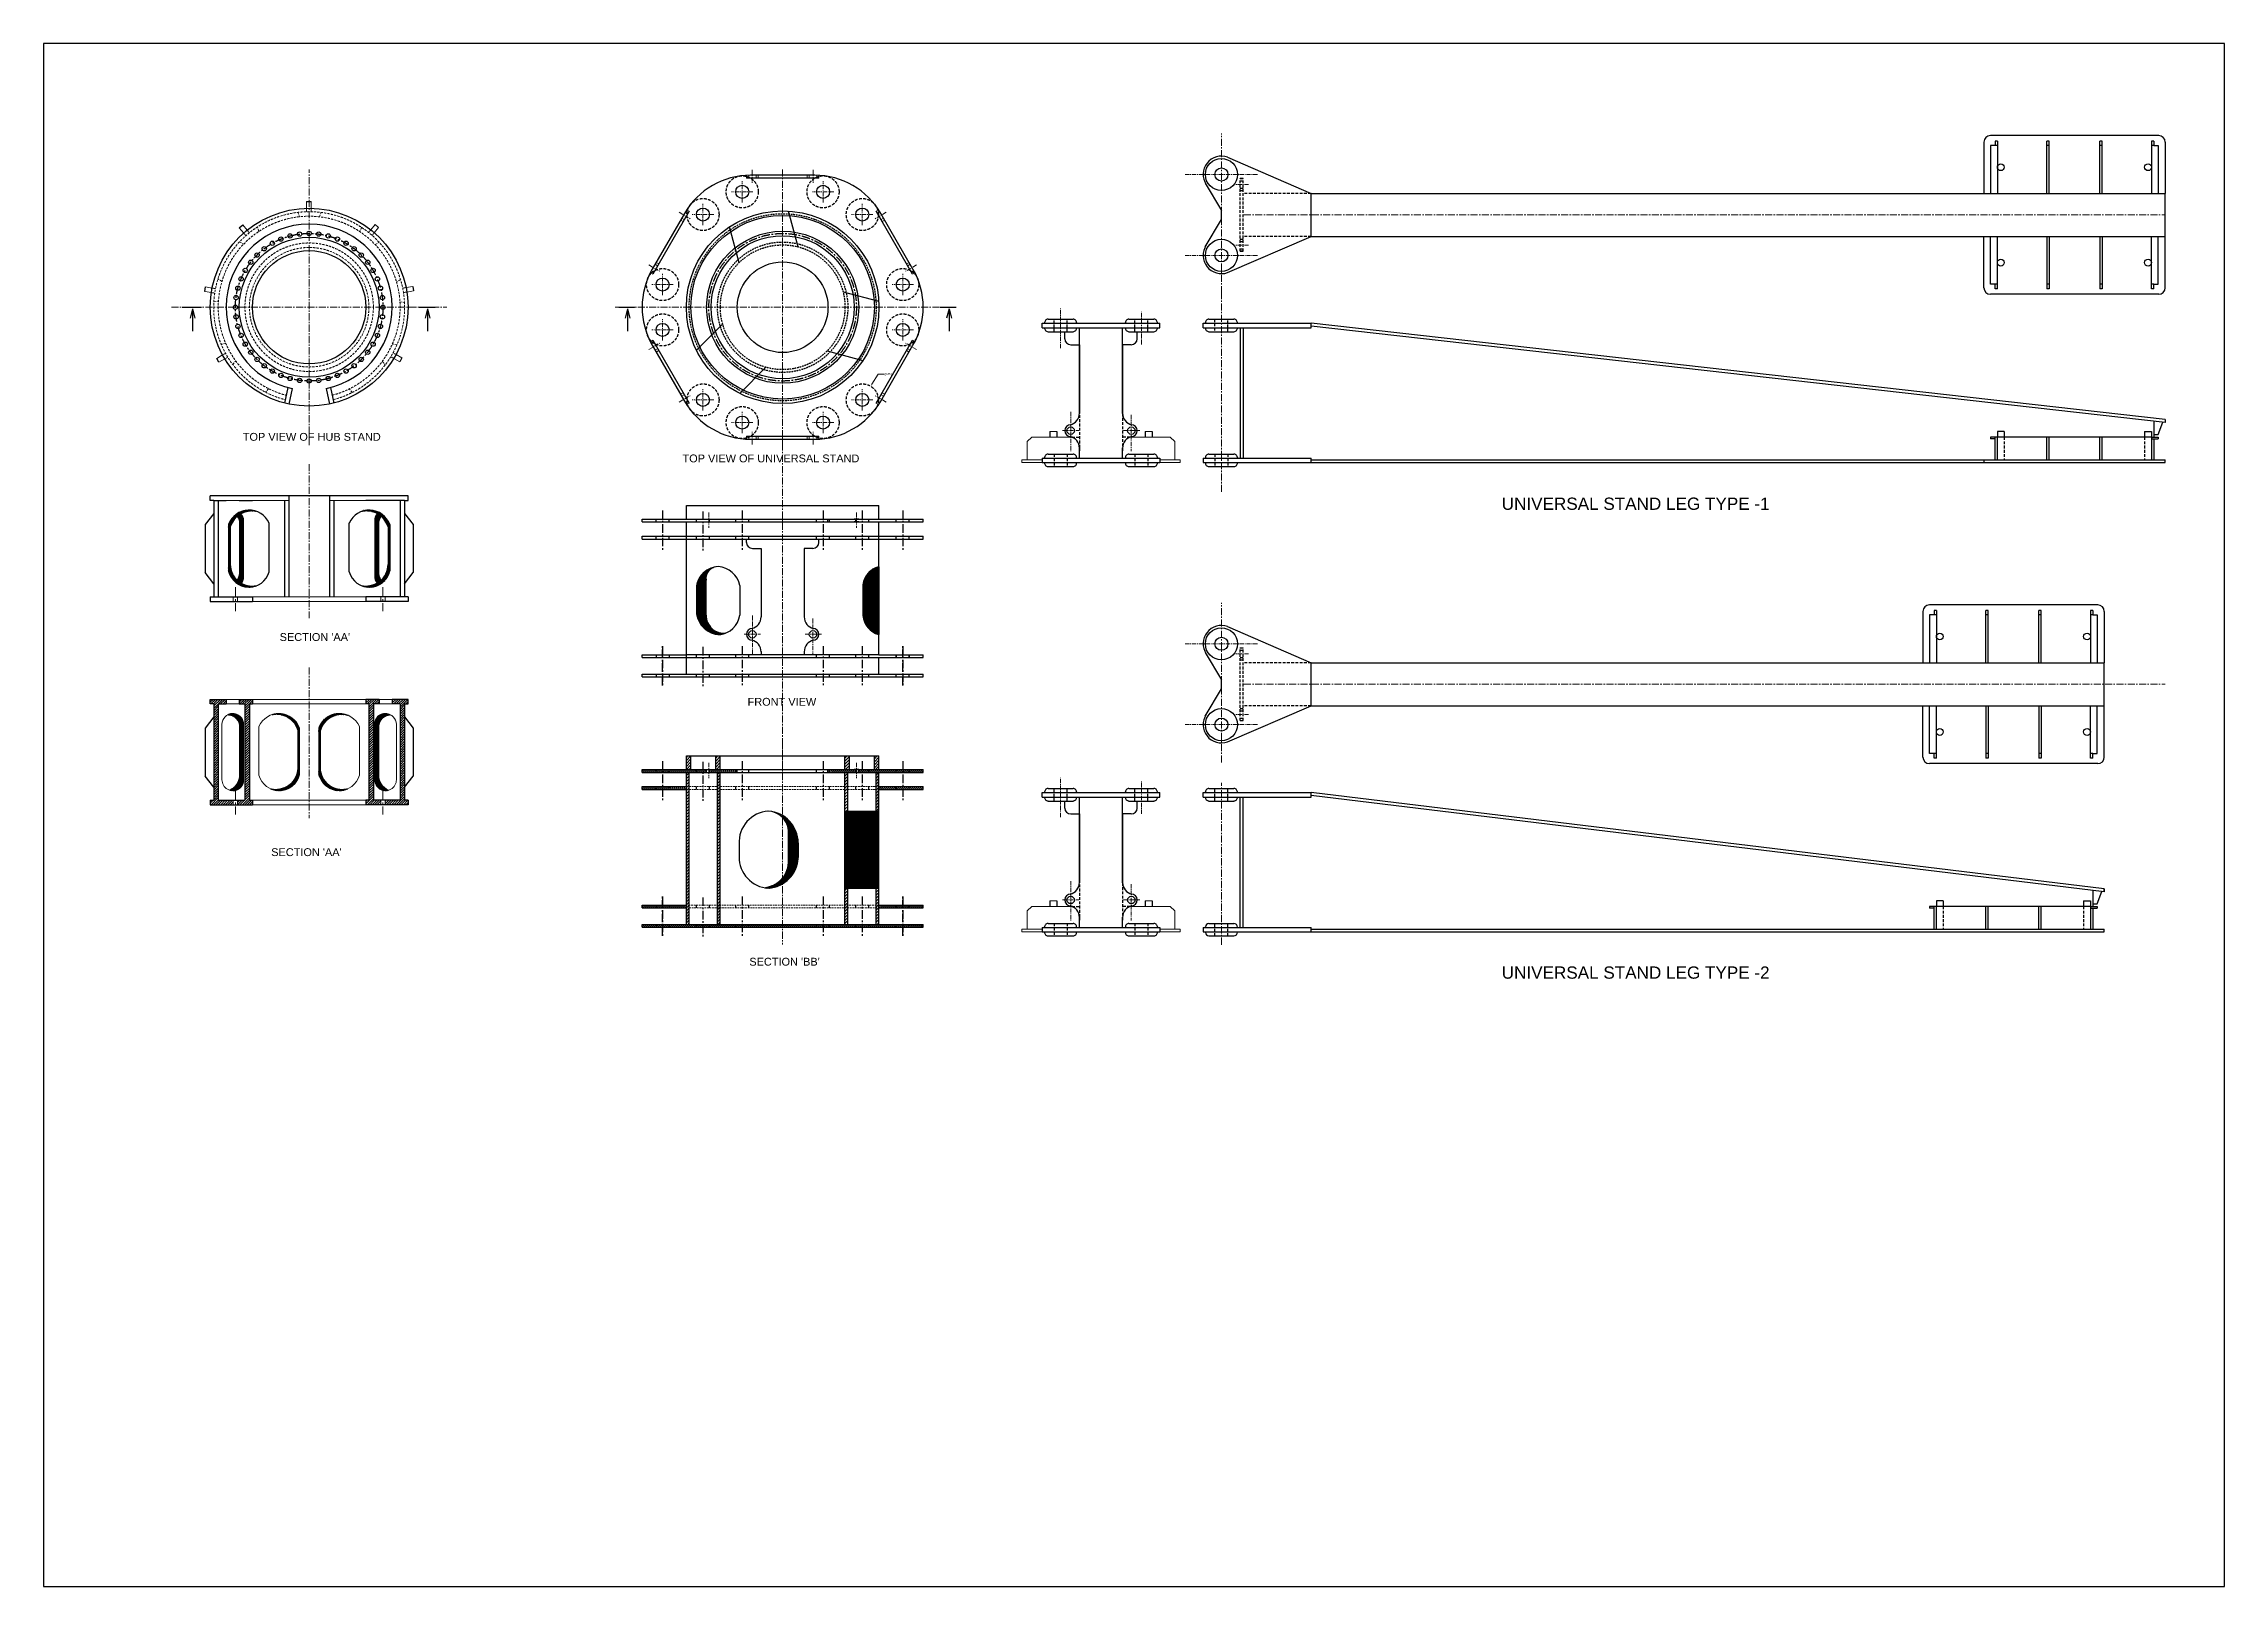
# Model space of a CAD drawing. Header units: inches. Extents: x 20692 to 39937, y 1423 to 15031.
import ezdxf

# ---------------------------------------------------------------- set-up
doc = ezdxf.new("R2010")
doc.units = ezdxf.units.IN
doc.header["$MEASUREMENT"] = 0
doc.linetypes.add('CENTER', pattern=[2, 1.25, -0.25, 0.25, -0.25])
doc.linetypes.add('HIDDEN', pattern=[0.375, 0.25, -0.125])
doc.styles.get("Standard").update_dxf_attribs({"font": 'arial.ttf'})
doc.dimstyles.get("Standard").update_dxf_attribs({"dimtxt": 20, "dimasz": 20, "dimexe": 0.18, "dimexo": 20, "dimgap": 0.09, "dimtad": 0, "dimtih": 1, "dimtoh": 1, "dimdec": 0, "dimzin": 0, "dimdsep": 46, "dimtxsty": 'Standard', "dimcen": 0.09, "dimadec": 0, "dimazin": 0, "dimtfac": 1, "dimtdec": 0, "dimtofl": 0, "dimtmove": 0, "dimatfit": 3, "dimfxl": 1, "dimtolj": 1, "dimtzin": 0, "dimlwd": 5, "dimlwe": 5, "dimarcsym": 0})
pattern_1 = [(45, (0, -806.666), (-10.606602, 10.606602), [])]
pattern_2 = [(135, (0, -1534.038), (-8.838835, -8.838835), [])]
pattern_3 = [(45, (0, -1534.038), (-13.258252, 13.258252), [])]
pattern_4 = [(45, (0, 3910.22772), (-0.08838834765, 0.08838834765), [])]
pattern_5 = [(45, (0, -1778.15774), (-0.08838834765, 0.08838834765), [])]

msp = doc.modelspace()

# ---------------------------------------------------------------- texts
at = {"attachment_point": 1}
for s, insert, char_height in [('TOP VIEW OF HUB STAND', (22449.3, 11597), 69.12), ('TOP VIEW OF UNIVERSAL STAND', (26329.8, 11406.6), 69.12), ('UNIVERSAL STAND LEG TYPE -1', (33559.5, 11026.6), 108), ("SECTION 'AA'", (22774.6, 9831.3), 69.12), ('FRONT VIEW', (26904.2, 9259.8), 69.12), ("SECTION 'AA'", (22700, 7933.6), 69.12), ("SECTION 'BB'", (26919.5, 6967.3), 69.12), ('UNIVERSAL STAND LEG TYPE -2', (33559.5, 6890.9), 108)]:
    msp.add_mtext_dynamic_manual_height_columns(s, width=5938.763, gutter_width=1, heights=[0], dxfattribs=dict(at, insert=insert, char_height=char_height))

# ---------------------------------------------------------------- blocks, each defined once
blk = doc.blocks.new('*U1')
blk.add_circle((0, 0), 19)
blk = doc.blocks.new('*U2')
at = {"color": 0, "linetype": 'ByBlock', "lineweight": -2, "transparency": 16777216}
for p, rotation in [((22710, 13270), 299.9999999999976), ((22786, 13307), 292.4999999999977), ((22867, 13335), 284.9999999999977), ((22950, 13351), 277.4999999999978), ((23035, 13357), 269.9999999999978), ((23120, 13351), 262.499999999998), ((23204, 13335), 254.9999999999981), ((23284, 13307), 247.4999999999981), ((23361, 13270), 239.9999999999983), ((22519, 13102), 322.4999999999974), ((22575, 13166), 314.9999999999973), ((22639, 13222), 307.4999999999973), ((23431, 13222), 232.4999999999985), ((23495, 13166), 224.9999999999985), ((23552, 13102), 217.4999999999986), ((22406, 12874), 344.9999999999971), ((22434, 12955), 337.4999999999973), ((22471, 13031), 329.9999999999974), ((23599, 13031), 209.9999999999985), ((23637, 12955), 202.4999999999985), ((23664, 12874), 194.9999999999986), ((22390, 12791), 352.4999999999973), ((23681, 12791), 187.4999999999987), ((23686, 12706), 180), ((22390, 12621), 7.499999999999964), ((22406, 12537), 14.99999999999984), ((23664, 12537), 164.9999999999988), ((23681, 12621), 172.4999999999988), ((22434, 12457), 22.49999999999976), ((22471, 12380), 29.99999999999961), ((22519, 12309), 37.4999999999996), ((23552, 12309), 142.4999999999989), ((23599, 12380), 149.9999999999989), ((23637, 12457), 157.4999999999989), ((22575, 12245), 44.99999999999955), ((22639, 12189), 52.49999999999945), ((22710, 12142), 59.99999999999942), ((22786, 12104), 67.49999999999943), ((23284, 12104), 112.4999999999991), ((23361, 12142), 119.999999999999), ((23431, 12189), 127.4999999999989), ((23495, 12245), 134.9999999999989), ((22867, 12077), 74.9999999999994), ((22950, 12060), 82.49999999999925), ((23035, 12055), 89.99999999999925), ((23120, 12060), 97.4999999999992), ((23204, 12077), 104.9999999999991)]:
    blk.add_blockref('*U1', p, dxfattribs=dict(at, rotation=rotation))
blk.add_blockref('*U1', (22384, 12706), dxfattribs=at)
blk = doc.blocks.new('*U3')
at = {"linetype": 'CENTER', "lineweight": 5, "ltscale": 30}
for p, q in [((-59, 268), (59, 268)), ((-59, -268), (59, -268))]:
    blk.add_line(p, q, dxfattribs=at)
at = {"linetype": 'CENTER', "lineweight": 5, "ltscale": 50}
for p, q in [((-13, 300), (13, 300)), ((-13, 235), (12, 235)), ((-13, 215), (12, 215)), ((-12, 320), (13, 320)), ((-13, -215), (12, -215)), ((-13, -235), (12, -235)), ((-13, -300), (13, -300)), ((-12, -320), (13, -320))]:
    blk.add_line(p, q, dxfattribs=at)
blk.add_line((13, 320), (13, -320))
blk = doc.blocks.new('*U4')
at = {"color": 0, "linetype": 'ByBlock', "lineweight": -2, "transparency": 16777216}
for p, rotation in [((26638, 13703), 300.0000000000001), ((27789, 13703), 240), ((28365, 12706), 180), ((26638, 11709), 60.00000000000003), ((27789, 11709), 120)]:
    blk.add_blockref('*U3', p, dxfattribs=dict(at, rotation=rotation))
blk.add_blockref('*U3', (26062, 12706), dxfattribs=at)
blk = doc.blocks.new('*D5')
at = {"color": 0, "lineweight": 5, "transparency": 16777216}
for p, q in [((28056, 12116), (28001, 12026)), ((28111, 12116), (28056, 12116)), ((27917, 11888), (27917, 11888)), ((27917, 11888), (27917, 11888))]:
    blk.add_line(p, q, dxfattribs=at)
at = {"color": 0, "transparency": 16777216}
blk.add_solid([(27998, 12028), (28004, 12024), (27991, 12009)], dxfattribs=at)
at = {"layer": 'Defpoints', "color": 0, "transparency": 16777216}
for p in [(27991, 12009), (27843, 11767)]:
    blk.add_point(p, dxfattribs=at)
at = {"color": 0, "transparency": 16777216, "insert": (28145, 12116), "char_height": 20, "attachment_point": 5}
blk.add_mtext('\\A1;∅283', dxfattribs=at)

# ---------------------------------------------------------------- dimensions: what is measured, and where the dimension line sits
dim = msp.add_diameter_dim_2p(p1=(27842.6, 11767.5), p2=(27990.7, 12008.7), dimstyle='Standard')
dim.commit()
dim.dimension.update_dxf_attribs({"geometry": '*D5', "text_midpoint": (28144.5, 12115.9), "dimtype": 163})

# ---------------------------------------------------------------- hatches: boundary and pattern name
h = msp.add_hatch()
h.set_pattern_fill('ANSI31', color=8)
h.paths.add_polyline_path([(22338, 10767.7, -0.3801499), (22565.3, 10906.9, 0.4067163), (22324.1, 10787.8), (22324.1, 10381.7, 0.4629148), (22571.9, 10249.8, -0.4713527), (22338, 10437.5)])
h = msp.add_hatch()
h.set_pattern_fill('ANSI31', color=8)
h.paths.add_polyline_path([(22456.7, 10826.6, 0.1692597), (22432.3, 10884.6, 0.0490489), (22400, 10862.2, -0.1701461), (22421.2, 10795.1), (22421.2, 10379.3, -0.1481631), (22400.2, 10297.7, 0.0565302), (22435.4, 10271.7, 0.1657504), (22456.7, 10329.5)])
h = msp.add_hatch()
h.set_pattern_fill('ANSI31', color=8)
h.paths.add_polyline_path([(23504.1, 10906.6, -0.3818933), (23732.2, 10767.7), (23732.2, 10437.5, -0.4713527), (23498.3, 10249.8, 0.4629148), (23746.2, 10381.7), (23746.2, 10787.8, 0.4080858)])
h = msp.add_hatch()
h.set_pattern_fill('ANSI31', color=8)
h.paths.add_polyline_path([(23649.1, 10795.1, -0.170174), (23670.3, 10862.3, 0.0491099), (23638, 10884.6, 0.1692492), (23613.5, 10826.6), (23613.5, 10329.5, 0.1657504), (23634.8, 10271.7, 0.0565302), (23670.1, 10297.7, -0.1481631), (23649.1, 10379.3)])
h = msp.add_hatch()
h.set_pattern_fill('ANSI31', color=8)
h.set_pattern_definition(pattern_4)
h.paths.add_polyline_path([(26537.4, 10298.9, -0.3652376), (26608.6, 10412.5, 0.3188237), (26452.8, 10238.7), (26452.8, 10004.5, 0.3615405), (26655.6, 9817.5, 0.0702493), (26709.9, 9830.5, -0.4384077), (26537.4, 9988.7)])
h = msp.add_hatch()
h.set_pattern_fill('ANSI31', color=8)
h.set_pattern_definition(pattern_4)
h.paths.add_polyline_path([(27922.3, 9986.6, 0.3160381), (28062, 9817.5), (28062, 10417.3, 0.2986056), (27922.3, 10257.4)])
at = {"lineweight": 5}
h = msp.add_hatch(dxfattribs=at)
h.set_pattern_fill('ANSI31', color=256, scale=120)
h.set_pattern_definition(pattern_1)
h.paths.add_polyline_path([(22232.6, 9206.9), (22302.6, 9206.9), (22302.6, 9246.9), (22162.6, 9246.9), (22162.6, 9206.9), (22192.6, 9206.9), (22192.6, 8356.9), (22162.6, 8356.9), (22162.6, 8316.9), (22365.1, 8316.9), (22365.1, 8356.9), (22232.6, 8356.9)])
h.paths.add_polyline_path([(22508.1, 9206.9), (22535.1, 9206.9), (22535.1, 9246.9), (22418.1, 9246.9), (22418.1, 9206.9), (22468.1, 9206.9), (22468.1, 8356.9), (22403.1, 8356.9), (22403.1, 8316.9), (22535.1, 8316.9), (22535.1, 8356.9), (22508.1, 8356.9)])
h.paths.add_polyline_path([(23602.1, 9206.9), (23652.1, 9206.9), (23652.1, 9246.9), (23535.1, 9246.9), (23535.1, 9206.9), (23562.1, 9206.9), (23562.1, 8356.9), (23535.1, 8356.9), (23535.1, 8316.9), (23667.1, 8316.9), (23667.1, 8356.9), (23602.1, 8356.9)])
h.paths.add_polyline_path([(23877.6, 9206.9), (23907.6, 9206.9), (23907.6, 9246.9), (23767.6, 9246.9), (23767.6, 9206.9), (23837.6, 9206.9), (23837.6, 8356.9), (23705.1, 8356.9), (23705.1, 8316.9), (23907.6, 8316.9), (23907.6, 8356.9), (23877.6, 8356.9)])
h = msp.add_hatch(dxfattribs=at)
h.set_pattern_fill('ANSI31', color=256, scale=120)
h.set_pattern_definition(pattern_1)
h.paths.add_polyline_path([(23837.6, 8356.9), (23705.1, 8356.9), (23705.1, 8316.9), (23907.6, 8316.9), (23907.6, 8356.9), (23877.6, 8356.9), (23877.6, 9206.9), (23907.6, 9206.9), (23907.6, 9246.9), (23767.6, 9246.9), (23767.6, 9206.9), (23837.6, 9206.9)])
h.paths.add_polyline_path([(23562.1, 8356.9), (23535.1, 8356.9), (23535.1, 8316.9), (23667.1, 8316.9), (23667.1, 8356.9), (23602.1, 8356.9), (23602.1, 9206.9), (23652.1, 9206.9), (23652.1, 9246.9), (23535.1, 9246.9), (23535.1, 9206.9), (23562.1, 9206.9)])
h.paths.add_polyline_path([(22468.1, 8356.9), (22403.1, 8356.9), (22403.1, 8316.9), (22535.1, 8316.9), (22535.1, 8356.9), (22508.1, 8356.9), (22508.1, 9206.9), (22535.1, 9206.9), (22535.1, 9246.9), (22418.1, 9246.9), (22418.1, 9206.9), (22468.1, 9206.9)])
h.paths.add_polyline_path([(22192.6, 8356.9), (22162.6, 8356.9), (22162.6, 8316.9), (22365.1, 8316.9), (22365.1, 8356.9), (22232.6, 8356.9), (22232.6, 9206.9), (22302.6, 9206.9), (22302.6, 9246.9), (22162.6, 9246.9), (22162.6, 9206.9), (22192.6, 9206.9)])
h = msp.add_hatch()
h.set_pattern_fill('ANSI31', color=8)
h.paths.add_polyline_path([(22456.7, 9032.2, 0.545682), (22316.2, 9110.4, -0.4197091), (22421.2, 9000.7), (22421.2, 8584.9, -0.3089722), (22334.4, 8445.7, 0.4924603), (22456.7, 8535.1)])
h = msp.add_hatch()
h.set_pattern_fill('ANSI31', color=8)
h.paths.add_polyline_path([(22949.6, 8587.3), (22949.6, 8993.4, 0.4082826), (22707.5, 9112.2, -0.3821435), (22935.7, 8973.3), (22935.7, 8643.1, -0.4904931), (22693.7, 8458.8, 0.4774226)])
h = msp.add_hatch()
h.set_pattern_fill('ANSI31', color=8)
h.paths.add_polyline_path([(23134.6, 8643.1), (23134.6, 8973.3, -0.4041301), (23373.3, 9108.3, 0.0895992), (23306.1, 9121.9), (23298.5, 9121.9, 0.3124522), (23120.6, 8993.4), (23120.6, 8587.3, 0.4783293), (23377, 8459, -0.4925139)])
h = msp.add_hatch()
h.set_pattern_fill('ANSI31', color=8)
h.paths.add_polyline_path([(23649.1, 8584.9), (23649.1, 9000.7, -0.4197091), (23754.1, 9110.4, 0.545682), (23613.5, 9032.2), (23613.5, 8535.1, 0.4924603), (23735.8, 8445.7, -0.3089722)])
h = msp.add_hatch(dxfattribs=at)
h.set_pattern_fill('ANSI31', color=256, scale=150)
h.set_pattern_definition(pattern_3)
h.paths.add_polyline_path([(26403.7, 8747.8), (26363.7, 8747.8), (26363.7, 8627.8), (26403.7, 8627.8)])
h.paths.add_polyline_path([(26663.7, 8747.8), (26623.7, 8747.8), (26623.7, 8627.8), (26663.7, 8627.8)])
h.paths.add_polyline_path([(27803.7, 8747.8), (27763.7, 8747.8), (27763.7, 8627.8), (27803.7, 8627.8)])
h = msp.add_hatch(dxfattribs=at)
h.set_pattern_fill('ANSI31', color=256, scale=150)
h.set_pattern_definition(pattern_3)
h.paths.add_polyline_path([(28063.7, 8747.8), (28023.7, 8747.8), (28023.7, 8627.8), (28063.7, 8627.8)])
h = msp.add_hatch(dxfattribs=at)
h.set_pattern_fill('ANSI31', color=256, scale=100, angle=90)
h.set_pattern_definition(pattern_2)
h.paths.add_polyline_path([(26542.7, 8627.8), (25973.5, 8627.8), (25973.5, 8602.8), (26542.7, 8602.8)])
h.paths.add_polyline_path([(26813.7, 8627.8), (26582.7, 8627.8), (26582.7, 8602.8), (26813.7, 8602.8)])
h.paths.add_polyline_path([(28453.8, 8602.8), (28453.8, 8627.8), (27884.7, 8627.8), (27884.7, 8602.8)])
h.paths.add_polyline_path([(27844.7, 8627.8), (27613.7, 8627.8), (27613.7, 8602.8), (27844.7, 8602.8)])
h = msp.add_hatch(dxfattribs=at)
h.set_pattern_fill('ANSI31', color=256, scale=100, angle=90)
h.set_pattern_definition(pattern_2)
h.paths.add_polyline_path([(26363.7, 8476.8), (25973.5, 8476.8), (25973.5, 8451.8), (26363.7, 8451.8)])
h.paths.add_polyline_path([(26363.7, 7431.8), (25973.5, 7431.8), (25973.5, 7406.8), (26363.7, 7406.8)])
h.paths.add_polyline_path([(28453.8, 7431.8), (28063.7, 7431.8), (28063.7, 7406.8), (28453.8, 7406.8)])
h.paths.add_polyline_path([(28453.8, 8476.8), (28063.7, 8476.8), (28063.7, 8451.8), (28453.8, 8451.8)])
h = msp.add_hatch(dxfattribs=at)
h.set_pattern_fill('ANSI31', color=256, scale=150)
h.set_pattern_definition(pattern_3)
h.paths.add_polyline_path([(26388.7, 8602.8), (26363.7, 8602.8), (26363.7, 7261.8), (26388.7, 7261.8)])
h.paths.add_polyline_path([(28063.7, 7581), (28038.7, 7581), (28038.7, 7261.8), (28063.7, 7261.8)])
h.paths.add_polyline_path([(28038.7, 8261), (28063.7, 8261), (28063.7, 8602.8), (28038.7, 8602.8)])
h = msp.add_hatch(dxfattribs=at)
h.set_pattern_fill('ANSI31', color=256, scale=150)
h.set_pattern_definition(pattern_3)
h.paths.add_polyline_path([(26663.7, 8602.8), (26638.7, 8602.8), (26638.7, 7261.8), (26663.7, 7261.8)])
h.paths.add_polyline_path([(27788.7, 7581), (27763.7, 7581), (27763.7, 7261.8), (27788.7, 7261.8)])
h.paths.add_polyline_path([(27763.7, 8261), (27788.7, 8261), (27788.7, 8602.8), (27763.7, 8602.8)])
h = msp.add_hatch()
h.set_pattern_fill('ANSI31', color=8)
h.set_pattern_definition(pattern_5)
h.paths.add_polyline_path([(27350.4, 7980.7, 0.2635263), (27213.7, 8221.8), (27213.7, 8204.5, -0.1737389), (27265.8, 8090.2), (27265.8, 7803.5, -0.1534777), (27213.7, 7671.2), (27213.7, 7620.3, 0.2550287), (27350.4, 7852.6)])
h = msp.add_hatch()
h.set_pattern_fill('ANSI31', color=8)
h.set_pattern_definition(pattern_5)
h.paths.add_polyline_path([(28063.7, 8261), (27763.7, 8261), (27763.7, 7581), (28063.7, 7581)])
h = msp.add_hatch()
h.set_pattern_fill('ANSI31', color=8)
h.set_pattern_definition(pattern_5)
h.paths.add_polyline_path([(27213.7, 7620.3), (27213.7, 7671.2, -0.1961538), (27056.7, 7584.9, 0.0289948), (27088.6, 7581, 0.1180824)])
h = msp.add_hatch(dxfattribs=at)
h.set_pattern_fill('ANSI31', color=256, scale=100, angle=90)
h.set_pattern_definition(pattern_2)
h.paths.add_polyline_path([(27213.7, 7261.8), (26562.7, 7261.8), (26562.7, 7236.8), (27213.7, 7236.8)])
h.paths.add_polyline_path([(26562.7, 7261.8), (25973.5, 7261.8), (25973.5, 7236.8), (26562.7, 7236.8)])
h.paths.add_polyline_path([(27864.7, 7261.8), (27213.7, 7261.8), (27213.7, 7236.8), (27864.7, 7236.8)])
h.paths.add_polyline_path([(28453.8, 7261.8), (27864.7, 7261.8), (27864.7, 7236.8), (28453.8, 7236.8)])

# ---------------------------------------------------------------- linework, layer by layer
at = {"linetype": 'CENTER', "lineweight": 5, "ltscale": 50}
for p, q in [((31085.7, 12829.8), (31085.7, 14238.7)), ((23035.1, 11490), (23035.1, 13921.5)), ((27213.7, 13921.8), (27213.7, 11489.7)), ((23012.8, 13578), (23012.6, 13638.2)), ((23052.8, 13578.1), (23052.6, 13638.3)), ((31284.1, 13520), (39415.2, 13520)), ((22457.4, 13359.5), (22418.5, 13405.6)), ((22487.9, 13385.3), (22449.1, 13431.3)), ((23578.7, 13388.3), (23617.2, 13434.5)), ((23609.4, 13362.6), (23648, 13408.9)), ((21819.1, 12705.7), (24251.2, 12705.7)), ((22172.3, 12835.2), (22113, 12845.5)), ((22179.1, 12874.6), (22119.8, 12884.9)), ((23890.2, 12879.2), (23949.5, 12889.8)), ((23897.3, 12839.9), (23956.6, 12850.5)), ((25735.2, 12705.7), (28649.1, 12705.7)), ((31085.7, 11077.2), (31085.7, 12829.8)), ((22270.9, 12284.9), (22218.8, 12254.6)), ((22291, 12250.3), (22238.9, 12220)), ((23781.8, 12254.3), (23834, 12224.3)), ((23801.7, 12289), (23853.9, 12259)), ((27213.7, 11604.8), (27213.7, 8685.8)), ((23035.1, 11322.7), (23035.1, 9964.1)), ((31085.7, 8690.1), (31085.7, 10099)), ((23035.1, 9528.2), (23035.1, 8200.2)), ((23035.1, 9528.2), (23035.1, 8200.2)), ((31284.1, 9380.3), (39415.2, 9380.3)), ((27213.7, 8897.8), (27213.7, 7083.2)), ((31085.7, 7082.8), (31085.7, 8509.9))]:
    msp.add_line(p, q, dxfattribs=at)
for p, q in [((37814.4, 14162.3), (37814.4, 13710)), ((39357.6, 14220), (37872, 14220)), ((37873.5, 14131.6), (37873.5, 13710)), ((37913.5, 14131.6), (37873.5, 14131.6)), ((37933.5, 14171.6), (37913.5, 14171.6)), ((37913.5, 14171.6), (37913.5, 14131.6)), ((37933.5, 14131.6), (37913.5, 14131.6)), ((37933.5, 14171.6), (37933.5, 13710)), ((38370.5, 13710), (38370.5, 14171.6)), ((38390.5, 14171.6), (38370.5, 14171.6)), ((38390.5, 14131.6), (38370.5, 14131.6)), ((38390.5, 13710), (38390.5, 14171.6)), ((38837.5, 13710), (38837.5, 14171.6)), ((38857.5, 14171.6), (38837.5, 14171.6)), ((38857.5, 14131.6), (38837.5, 14131.6)), ((38857.5, 13710), (38857.5, 14171.6)), ((39293.5, 14171.6), (39293.5, 13710)), ((39313.5, 14171.6), (39293.5, 14171.6)), ((39313.5, 14131.6), (39293.5, 14131.6)), ((39313.5, 14171.6), (39313.5, 14131.6)), ((39313.5, 14131.6), (39353.5, 14131.6)), ((39353.5, 14131.6), (39353.5, 13710)), ((39415.2, 14162.3), (39415.2, 13710)), ((31140, 14028.7), (31877, 13710)), ((30943.1, 13800.6), (31085.7, 13560)), ((31877, 13710), (39415.2, 13710)), ((31877, 13330), (31877, 13710)), ((39415.2, 13330), (39415.2, 13710)), ((23012.6, 13638.2), (23052.6, 13638.3)), ((27350.4, 13238.5), (27265.8, 13554.1)), ((30943.1, 13239.3), (31085.7, 13480)), ((31085.7, 13480), (31085.7, 13560)), ((31085.7, 13480), (31085.7, 13560)), ((22418.5, 13405.6), (22449.1, 13431.3)), ((23617.2, 13434.5), (23648, 13408.9)), ((26828.8, 13098.7), (26744.2, 13414.4)), ((31140, 13011.3), (31877, 13330)), ((31877, 13330), (39415.2, 13330)), ((37814.4, 12877.6), (37814.4, 13330)), ((37873.5, 12908.3), (37873.5, 13330)), ((37933.5, 12868.3), (37933.5, 13330)), ((38370.5, 13330), (38370.5, 12868.3)), ((38390.5, 13330), (38390.5, 12868.3)), ((38837.5, 13330), (38837.5, 12868.3)), ((38857.5, 13330), (38857.5, 12868.3)), ((39293.5, 12868.3), (39293.5, 13330)), ((39353.5, 12908.3), (39353.5, 13330)), ((39415.2, 12877.6), (39415.2, 13330)), ((31252, 13220), (31277, 13220)), ((37913.5, 12908.3), (37873.5, 12908.3)), ((37933.5, 12908.3), (37913.5, 12908.3)), ((37913.5, 12868.3), (37913.5, 12908.3)), ((38390.5, 12908.3), (38370.5, 12908.3)), ((38857.5, 12908.3), (38837.5, 12908.3)), ((39313.5, 12908.3), (39293.5, 12908.3)), ((39313.5, 12868.3), (39313.5, 12908.3)), ((39313.5, 12908.3), (39353.5, 12908.3)), ((21915.2, 12705.7), (22086.1, 12705.7)), ((22113, 12845.5), (22119.8, 12884.9)), ((23949.5, 12889.8), (23956.6, 12850.5)), ((24004.8, 12705.7), (24147.1, 12705.7)), ((25767.4, 12705.7), (25907.1, 12705.7)), ((27746.4, 12842.5), (28062, 12757.9)), ((28605, 12705.7), (28744.7, 12705.7)), ((39357.6, 12820), (37872, 12820)), ((37933.5, 12868.3), (37913.5, 12868.3)), ((38390.5, 12868.3), (38370.5, 12868.3)), ((38857.5, 12868.3), (38837.5, 12868.3)), ((39313.5, 12868.3), (39293.5, 12868.3)), ((22005.3, 12690.7), (21984.5, 12610.4)), ((22005.3, 12690.7), (22005.3, 12493.2)), ((22005.3, 12690.7), (22026.1, 12610.4)), ((24080.6, 12690.7), (24059.8, 12610.4)), ((24080.6, 12690.7), (24080.6, 12493.2)), ((24080.6, 12690.7), (24101.4, 12610.4)), ((25844.1, 12690.7), (25823.3, 12610.4)), ((25844.1, 12690.7), (25844.1, 12493.2)), ((25844.1, 12690.7), (25864.9, 12610.4)), ((26683.9, 12557.8), (26452.8, 12326.7)), ((28681.8, 12690.7), (28660.9, 12610.4)), ((28681.8, 12690.7), (28681.8, 12493.2)), ((28681.8, 12690.7), (28702.6, 12610.4)), ((29505, 12565), (29828, 12565)), ((29505, 12525), (29505, 12565)), ((29505, 12525), (29828, 12525)), ((29525, 12570.9), (29525, 12565)), ((29525, 12525), (29525, 12519.1)), ((29555.6, 12600), (29777.4, 12600)), ((29808, 12570.9), (29808, 12565)), ((29808, 12525), (29808, 12519.1)), ((29828, 12565), (30218.2, 12565)), ((29828, 12525), (30218.2, 12525)), ((29833.1, 11769), (29833.1, 12525)), ((30213.1, 11769), (30213.1, 12525)), ((30218.2, 12565), (30541.2, 12565)), ((30218.2, 12525), (30541.2, 12525)), ((30238.2, 12565), (30238.2, 12570.9)), ((30238.2, 12519.1), (30238.2, 12525)), ((30268.8, 12600), (30490.6, 12600)), ((30521.2, 12565), (30521.2, 12570.9)), ((30521.2, 12519.1), (30521.2, 12525)), ((30541.2, 12525), (30541.2, 12565)), ((30924.2, 12565), (31877, 12565)), ((30924.2, 12525), (30924.2, 12565)), ((30924.2, 12525), (31877, 12525)), ((30944.2, 12565), (30944.2, 12570.9)), ((30944.2, 12519.1), (30944.2, 12525)), ((30974.8, 12600), (31196.6, 12600)), ((31227.2, 12565), (31227.2, 12570.9)), ((31227.2, 12565), (31227.2, 12570.9)), ((31227.2, 12519.1), (31227.2, 12525)), ((31227.2, 12519.1), (31227.2, 12525)), ((31252, 12525), (31252, 11375)), ((31277, 12525), (31277, 11375)), ((39415.2, 11715), (31877, 12565)), ((31877, 12525), (31877, 12565)), ((39415.2, 11689.9), (31877, 12539.9)), ((27606.6, 12320.9), (27922.3, 12236.3)), ((29555.6, 12490), (29777.4, 12490)), ((29703.1, 12428), (29703.1, 12490)), ((29755.6, 12375.5), (29833.1, 12375.5)), ((29833.1, 12375.5), (29833.1, 11769)), ((30213.1, 12375.5), (30213.1, 11769)), ((30290.6, 12375.5), (30213.1, 12375.5)), ((30268.8, 12490), (30490.6, 12490)), ((30343.1, 12428), (30343.1, 12490)), ((30974.8, 12490), (31196.6, 12490)), ((22238.9, 12220), (22218.8, 12254.6)), ((23853.9, 12259), (23834, 12224.3)), ((27065.7, 12176), (26834.7, 11944.9)), ((22846.2, 11998), (22816.1, 11860.6)), ((22885.1, 11988.8), (22855.1, 11852)), ((23185.1, 11988.8), (23215.1, 11852)), ((23224.1, 11998), (23254.2, 11860.6)), ((29572.3, 11610), (29572.3, 11560)), ((29632.3, 11610), (29632.3, 11560)), ((30413.9, 11610), (30413.9, 11560)), ((30473.9, 11610), (30473.9, 11560)), ((37873.5, 11560), (37873.5, 11544)), ((37913.5, 11560), (37873.5, 11560)), ((39293.5, 11560), (37913.5, 11560)), ((37913.5, 11360), (37913.5, 11560)), ((37993.5, 11610), (37933.5, 11610)), ((37933.5, 11610), (37933.5, 11560)), ((37933.5, 11360), (37933.5, 11560)), ((37993.5, 11610), (37993.5, 11560)), ((38370.5, 11360), (38370.5, 11560)), ((38390.5, 11360), (38390.5, 11560)), ((38837.5, 11360), (38837.5, 11560)), ((38857.5, 11360), (38857.5, 11560)), ((39233.5, 11610), (39293.5, 11610)), ((39233.5, 11610), (39233.5, 11560)), ((39293.5, 11610), (39293.5, 11560)), ((39293.5, 11560), (39293.5, 11360)), ((39293.5, 11560), (39353.5, 11560)), ((39313.5, 11701.3), (39313.5, 11560)), ((39313.5, 11582.8), (39353.5, 11582.8)), ((39353.5, 11582.8), (39393.5, 11692.3)), ((39353.5, 11560), (39353.5, 11544)), ((39415.2, 11715), (39415.2, 11689.9)), ((29505, 11375), (29828, 11375)), ((29505, 11375), (29505, 11335)), ((29525, 11375), (29525, 11380.9)), ((29555.6, 11410), (29777.4, 11410)), ((29808, 11375), (29808, 11380.9)), ((29828, 11375), (30218.2, 11375)), ((29833.1, 11465), (29833.1, 11438.6)), ((29833.1, 11375), (29833.1, 11465)), ((30213.1, 11465), (30213.1, 11438.6)), ((30213.1, 11375), (30213.1, 11465)), ((30218.2, 11375), (30541.2, 11375)), ((30238.2, 11380.9), (30238.2, 11375)), ((30268.8, 11410), (30490.6, 11410)), ((30521.2, 11380.9), (30521.2, 11375)), ((30541.2, 11375), (30541.2, 11335)), ((30924.2, 11375), (30924.2, 11335)), ((30924.2, 11375), (31877, 11375)), ((30944.2, 11380.9), (30944.2, 11375)), ((30974.8, 11410), (31196.6, 11410)), ((31227.2, 11380.9), (31227.2, 11375)), ((31227.2, 11380.9), (31227.2, 11375)), ((31877, 11335), (31877, 11375)), ((31877, 11360), (39415.2, 11360)), ((37814.4, 11360), (37814.4, 11335)), ((37913.5, 11544), (37873.5, 11544)), ((39293.5, 11544), (39353.5, 11544)), ((39313.5, 11544), (39313.5, 11360)), ((39415.2, 11335), (39415.2, 11360)), ((29505, 11335), (29828, 11335)), ((29525, 11329.1), (29525, 11335)), ((29555.6, 11300), (29777.4, 11300)), ((29808, 11329.1), (29808, 11335)), ((29828, 11335), (30218.2, 11335)), ((30218.2, 11335), (30541.2, 11335)), ((30238.2, 11335), (30238.2, 11329.1)), ((30268.8, 11300), (30490.6, 11300)), ((30521.2, 11335), (30521.2, 11329.1)), ((30924.2, 11335), (31877, 11335)), ((30924.2, 11335), (31877, 11335)), ((30944.2, 11335), (30944.2, 11329.1)), ((30974.8, 11300), (31196.6, 11300)), ((31227.2, 11335), (31227.2, 11329.1)), ((31227.2, 11335), (31227.2, 11329.1)), ((31877, 11335), (39415.2, 11335)), ((22162.6, 11001.3), (22162.6, 11041.3)), ((23907.6, 11041.3), (22162.6, 11041.3)), ((22192.6, 11001.3), (22162.6, 11001.3)), ((22192.6, 11001.3), (22192.6, 10151.3)), ((22192.6, 11001.3), (22302.6, 11001.3)), ((22232.6, 11001.3), (22232.6, 10151.3)), ((22418.1, 11001.3), (22468.1, 11001.3)), ((22418.1, 11001.3), (22535.1, 11001.3)), ((22816.1, 11001.3), (22816.1, 10151.3)), ((22855.1, 11041.3), (22855.1, 10151.3)), ((23215.1, 11041.3), (23215.1, 10151.3)), ((23254.2, 11001.3), (23254.2, 10151.3)), ((23877.6, 11001.3), (23535.1, 11001.3)), ((23652.1, 11001.3), (23602.1, 11001.3)), ((23877.6, 11001.3), (23767.6, 11001.3)), ((23837.6, 11001.3), (23837.6, 10151.3)), ((23877.6, 11001.3), (23877.6, 10151.3)), ((23877.6, 11001.3), (23907.6, 11001.3)), ((23907.6, 11001.3), (23907.6, 11041.3)), ((22192.6, 10886.3), (22117.3, 10788)), ((22117.3, 10788), (22117.3, 10364.6)), ((22324.1, 10787.8), (22324.1, 10381.7)), ((22681.6, 10372.4), (22681.6, 10802.5)), ((23388.7, 10372.4), (23388.7, 10802.5)), ((23746.2, 10787.8), (23746.2, 10381.7)), ((23877.6, 10886.3), (23953, 10788)), ((23953, 10788), (23953, 10364.6)), ((25973.5, 10836.5), (26542.7, 10836.5)), ((25973.5, 10811.5), (25973.5, 10836.5)), ((25973.5, 10811.5), (26542.7, 10811.5)), ((26363.7, 10956.5), (28063.7, 10956.5)), ((26363.7, 10836.5), (26363.7, 10956.5)), ((26363.7, 9470.5), (26363.7, 10811.5)), ((26542.7, 10836.5), (26582.7, 10836.5)), ((26542.7, 10811.5), (26582.7, 10811.5)), ((26582.7, 10836.5), (26813.7, 10836.5)), ((26582.7, 10811.5), (26813.7, 10811.5)), ((26813.7, 10836.5), (27613.7, 10836.5)), ((26813.7, 10811.5), (27613.7, 10811.5)), ((27613.7, 10811.5), (27613.7, 10836.5)), ((27613.7, 10836.5), (28453.8, 10836.5)), ((27613.7, 10811.5), (28453.8, 10811.5)), ((27884.7, 10836.5), (27844.7, 10836.5)), ((27884.7, 10811.5), (27844.7, 10811.5)), ((28063.7, 10836.5), (28063.7, 10956.5)), ((28063.7, 9640.5), (28063.7, 10811.5)), ((28453.8, 10811.5), (28453.8, 10836.5)), ((22338, 10767.7), (22338, 10437.5)), ((23732.2, 10767.7), (23732.2, 10437.5)), ((25973.5, 10685.5), (26363.7, 10685.5)), ((25973.5, 10660.5), (25973.5, 10685.5)), ((25973.5, 10660.5), (26363.7, 10660.5)), ((26363.7, 10685.5), (26638.7, 10685.5)), ((26363.7, 10660.5), (26638.7, 10660.5)), ((26568.1, 10685.5), (27859.2, 10685.5)), ((26568.1, 10660.5), (27859.2, 10660.5)), ((26893.7, 10631.4), (26893.7, 10660.5)), ((27533.7, 10631.4), (27533.7, 10660.5)), ((27627.7, 10685.5), (28063.7, 10685.5)), ((27627.7, 10660.5), (28063.7, 10660.5)), ((28063.7, 10685.5), (28453.8, 10685.5)), ((28063.7, 10660.5), (28453.8, 10660.5)), ((28453.8, 10660.5), (28453.8, 10685.5)), ((26946.2, 10578.9), (27023.7, 10578.9)), ((27023.7, 10578.9), (27023.7, 9972.5)), ((27481.2, 10578.9), (27403.7, 10578.9)), ((27403.7, 10578.9), (27403.7, 9972.5)), ((28062, 10417.3), (28062, 9817.5)), ((28063.7, 10417.3), (28062, 10417.3)), ((22192.6, 10266.3), (22117.3, 10364.6)), ((23877.6, 10266.3), (23953, 10364.6)), ((26452.8, 10238.7), (26452.8, 10004.5)), ((26537.4, 9989.4), (26537.4, 10298.9)), ((26834.7, 10250.7), (26834.7, 9990.4)), ((27922.3, 10257.4), (27922.3, 9986.6)), ((22162.6, 10151.3), (22192.6, 10151.3)), ((22162.6, 10151.3), (22162.6, 10111.3)), ((22162.6, 10111.3), (22535.1, 10111.3)), ((22192.6, 10151.3), (22535.1, 10151.3)), ((22535.1, 10151.3), (22535.1, 10111.3)), ((23535.1, 10151.3), (23535.1, 10111.3)), ((23877.6, 10151.3), (23535.1, 10151.3)), ((23907.6, 10111.3), (23535.1, 10111.3)), ((23907.6, 10151.3), (23877.6, 10151.3)), ((23907.6, 10151.3), (23907.6, 10111.3)), ((26452.8, 10189.4), (26452.8, 10061.2)), ((37276.2, 10022.6), (37276.2, 9570.3)), ((38819.4, 10080.3), (37333.8, 10080.3)), ((37395.3, 10031.9), (37375.3, 10031.9)), ((37375.3, 10031.9), (37375.3, 9991.9)), ((37395.3, 10031.9), (37395.3, 9570.3)), ((37832.3, 9570.3), (37832.3, 10031.9)), ((37852.3, 10031.9), (37832.3, 10031.9)), ((37852.3, 9570.3), (37852.3, 10031.9)), ((38299.3, 9570.3), (38299.3, 10031.9)), ((38319.3, 10031.9), (38299.3, 10031.9)), ((38319.3, 9570.3), (38319.3, 10031.9)), ((38755.3, 10031.9), (38755.3, 9570.3)), ((38775.3, 10031.9), (38755.3, 10031.9)), ((38775.3, 10031.9), (38775.3, 9991.9)), ((38877, 10022.6), (38877, 9570.3)), ((28062, 9817.5), (28063.7, 9817.5)), ((31140, 9889), (31877, 9570.3)), ((37335.3, 9991.9), (37335.3, 9570.3)), ((37375.3, 9991.9), (37335.3, 9991.9)), ((37395.3, 9991.9), (37375.3, 9991.9)), ((37852.3, 9991.9), (37832.3, 9991.9)), ((38319.3, 9991.9), (38299.3, 9991.9)), ((38775.3, 9991.9), (38755.3, 9991.9)), ((38775.3, 9991.9), (38815.3, 9991.9)), ((38815.3, 9991.9), (38815.3, 9570.3)), ((25973.5, 9640.5), (26363.7, 9640.5)), ((25973.5, 9615.5), (25973.5, 9640.5)), ((28063.7, 9640.5), (26363.7, 9640.5)), ((27023.7, 9668.5), (27023.7, 9642.1)), ((27403.7, 9668.5), (27403.7, 9642.1)), ((28063.7, 9640.5), (28453.8, 9640.5)), ((28453.8, 9615.5), (28453.8, 9640.5)), ((30943.1, 9660.9), (31085.7, 9420.3)), ((25973.5, 9615.5), (26363.7, 9615.5)), ((25973.5, 9445.5), (25973.5, 9470.5)), ((25973.5, 9470.5), (28453.8, 9470.5)), ((25973.5, 9445.5), (28453.8, 9445.5)), ((26363.7, 9615.5), (28063.7, 9615.5)), ((28063.7, 9470.5), (28063.7, 9615.5)), ((28063.7, 9615.5), (28453.8, 9615.5)), ((28453.8, 9445.5), (28453.8, 9470.5)), ((31877, 9190.3), (31877, 9570.3)), ((31877, 9570.3), (38877, 9570.3)), ((38877, 9190.3), (38877, 9570.3)), ((22162.6, 9206.9), (22162.6, 9246.9)), ((22162.6, 9246.9), (22302.6, 9246.9)), ((22162.6, 9206.9), (22162.6, 9246.9)), ((22162.6, 9246.9), (22302.6, 9246.9)), ((22302.6, 9246.9), (22302.6, 9206.9)), ((22302.6, 9246.9), (22302.6, 9206.9)), ((22418.1, 9246.9), (22418.1, 9206.9)), ((22418.1, 9246.9), (22535.1, 9246.9)), ((22418.1, 9246.9), (22418.1, 9206.9)), ((22418.1, 9246.9), (22535.1, 9246.9)), ((22535.1, 9246.9), (22535.1, 9206.9)), ((22535.1, 9246.9), (22535.1, 9206.9)), ((23535.1, 9246.9), (23535.1, 9206.9)), ((23652.1, 9246.9), (23535.1, 9246.9)), ((23535.1, 9246.9), (23535.1, 9206.9)), ((23652.1, 9246.9), (23535.1, 9246.9)), ((23652.1, 9246.9), (23652.1, 9206.9)), ((23652.1, 9246.9), (23652.1, 9206.9)), ((23907.6, 9246.9), (23767.6, 9246.9)), ((23767.6, 9246.9), (23767.6, 9206.9)), ((23907.6, 9246.9), (23767.6, 9246.9)), ((23767.6, 9246.9), (23767.6, 9206.9)), ((23907.6, 9206.9), (23907.6, 9246.9)), ((23907.6, 9206.9), (23907.6, 9246.9)), ((30943.1, 9099.6), (31085.7, 9340.3)), ((31085.7, 9340.3), (31085.7, 9420.3)), ((31085.7, 9340.3), (31085.7, 9420.3)), ((22192.6, 9091.9), (22117.3, 8993.6)), ((22192.6, 9091.9), (22117.3, 8993.6)), ((22192.6, 9206.9), (22162.6, 9206.9)), ((22192.6, 9206.9), (22162.6, 9206.9)), ((22192.6, 9206.9), (22192.6, 8356.9)), ((22192.6, 9206.9), (22192.6, 8356.9)), ((22232.6, 9206.9), (22232.6, 8356.9)), ((22232.6, 9206.9), (22302.6, 9206.9)), ((22232.6, 9206.9), (22232.6, 8356.9)), ((22232.6, 9206.9), (22302.6, 9206.9)), ((22418.1, 9206.9), (22468.1, 9206.9)), ((22418.1, 9206.9), (22468.1, 9206.9)), ((22468.1, 9206.9), (22468.1, 8356.9)), ((22468.1, 9206.9), (22468.1, 8356.9)), ((22508.1, 9206.9), (22508.1, 8356.9)), ((22508.1, 9206.9), (22535.1, 9206.9)), ((22508.1, 9206.9), (22508.1, 8356.9)), ((22508.1, 9206.9), (22535.1, 9206.9)), ((23562.1, 9206.9), (23535.1, 9206.9)), ((23562.1, 9206.9), (23535.1, 9206.9)), ((23562.1, 9206.9), (23562.1, 8356.9)), ((23562.1, 9206.9), (23562.1, 8356.9)), ((23602.1, 9206.9), (23602.1, 8356.9)), ((23652.1, 9206.9), (23602.1, 9206.9)), ((23602.1, 9206.9), (23602.1, 8356.9)), ((23652.1, 9206.9), (23602.1, 9206.9)), ((23837.6, 9206.9), (23767.6, 9206.9)), ((23837.6, 9206.9), (23767.6, 9206.9)), ((23837.6, 9206.9), (23837.6, 8356.9)), ((23837.6, 9206.9), (23837.6, 8356.9)), ((23877.6, 9206.9), (23877.6, 8356.9)), ((23877.6, 9206.9), (23907.6, 9206.9)), ((23877.6, 9206.9), (23877.6, 8356.9)), ((23877.6, 9206.9), (23907.6, 9206.9)), ((23877.6, 9091.9), (23953, 8993.6)), ((23877.6, 9091.9), (23953, 8993.6)), ((31140, 8871.6), (31877, 9190.3)), ((31252, 9080.3), (31277, 9080.3)), ((31252, 9060.3), (31277, 9060.3)), ((31877, 9190.3), (38877, 9190.3)), ((37276.2, 8737.9), (37276.2, 9190.3)), ((37335.3, 8768.6), (37335.3, 9190.3)), ((37395.3, 8728.6), (37395.3, 9190.3)), ((37832.3, 9190.3), (37832.3, 8728.6)), ((37852.3, 9190.3), (37852.3, 8728.6)), ((38299.3, 9190.3), (38299.3, 8728.6)), ((38319.3, 9190.3), (38319.3, 8728.6)), ((38755.3, 8728.6), (38755.3, 9190.3)), ((38815.3, 8768.6), (38815.3, 9190.3)), ((38877, 8737.9), (38877, 9190.3)), ((22117.3, 8993.6), (22117.3, 8570.1)), ((22117.3, 8993.6), (22117.3, 8570.1)), ((23953, 8993.6), (23953, 8570.1)), ((23953, 8993.6), (23953, 8570.1)), ((26363.7, 8627.8), (26363.7, 8747.8)), ((26363.7, 8747.8), (28063.7, 8747.8)), ((26403.7, 8627.8), (26403.7, 8747.8)), ((26623.7, 8627.8), (26623.7, 8747.8)), ((26663.7, 8627.8), (26663.7, 8747.8)), ((27763.7, 8627.8), (27763.7, 8747.8)), ((27803.7, 8627.8), (27803.7, 8747.8)), ((28023.7, 8627.8), (28023.7, 8747.8)), ((28063.7, 8627.8), (28063.7, 8747.8)), ((38819.4, 8680.3), (37333.8, 8680.3)), ((37375.3, 8768.6), (37335.3, 8768.6)), ((37395.3, 8768.6), (37375.3, 8768.6)), ((37375.3, 8728.6), (37375.3, 8768.6)), ((37395.3, 8728.6), (37375.3, 8728.6)), ((37852.3, 8768.6), (37832.3, 8768.6)), ((37852.3, 8728.6), (37832.3, 8728.6)), ((38319.3, 8768.6), (38299.3, 8768.6)), ((38319.3, 8728.6), (38299.3, 8728.6)), ((38775.3, 8768.6), (38755.3, 8768.6)), ((38775.3, 8728.6), (38755.3, 8728.6)), ((38775.3, 8728.6), (38775.3, 8768.6)), ((38775.3, 8768.6), (38815.3, 8768.6)), ((22192.6, 8471.9), (22117.3, 8570.1)), ((22192.6, 8471.9), (22117.3, 8570.1)), ((23877.6, 8471.9), (23953, 8570.1)), ((23877.6, 8471.9), (23953, 8570.1)), ((25973.5, 8627.8), (26542.7, 8627.8)), ((25973.5, 8602.8), (25973.5, 8627.8)), ((25973.5, 8602.8), (26542.7, 8602.8)), ((25973.5, 8476.8), (26363.7, 8476.8)), ((25973.5, 8451.8), (25973.5, 8476.8)), ((26363.7, 7261.8), (26363.7, 8602.8)), ((26388.7, 7261.8), (26388.7, 8602.8)), ((26542.7, 8602.8), (26542.7, 8627.8)), ((26542.7, 8627.8), (26582.7, 8627.8)), ((26542.7, 8602.8), (26582.7, 8602.8)), ((26582.7, 8627.8), (26813.7, 8627.8)), ((26582.7, 8602.8), (26582.7, 8627.8)), ((26582.7, 8602.8), (26813.7, 8602.8)), ((26638.7, 7261.8), (26638.7, 8602.8)), ((26663.7, 7261.8), (26663.7, 8602.8)), ((26813.7, 8602.8), (26813.7, 8627.8)), ((26813.7, 8627.8), (27613.7, 8627.8)), ((26813.7, 8602.8), (27613.7, 8602.8)), ((27613.7, 8627.8), (28453.8, 8627.8)), ((27613.7, 8602.8), (27613.7, 8627.8)), ((27613.7, 8602.8), (28453.8, 8602.8)), ((27763.7, 7261.8), (27763.7, 8602.8)), ((27788.7, 8261), (27788.7, 8602.8)), ((27844.7, 8602.8), (27844.7, 8627.8)), ((27884.7, 8627.8), (27844.7, 8627.8)), ((27884.7, 8602.8), (27844.7, 8602.8)), ((27884.7, 8602.8), (27884.7, 8627.8)), ((28038.7, 8261), (28038.7, 8602.8)), ((28063.7, 7261.8), (28063.7, 8602.8)), ((28063.7, 8476.8), (28453.8, 8476.8)), ((28453.8, 8602.8), (28453.8, 8627.8)), ((28453.8, 8451.8), (28453.8, 8476.8)), ((22162.6, 8356.9), (22192.6, 8356.9)), ((22162.6, 8356.9), (22162.6, 8316.9)), ((22162.6, 8356.9), (22192.6, 8356.9)), ((22162.6, 8356.9), (22162.6, 8316.9)), ((22162.6, 8316.9), (22535.1, 8316.9)), ((22162.6, 8316.9), (22535.1, 8316.9)), ((22232.6, 8356.9), (22468.1, 8356.9)), ((22232.6, 8356.9), (22468.1, 8356.9)), ((22361.2, 8441.9), (22384.1, 8441.9)), ((22508.1, 8356.9), (22535.1, 8356.9)), ((22508.1, 8356.9), (22535.1, 8356.9)), ((22535.1, 8356.9), (22535.1, 8316.9)), ((22535.1, 8356.9), (22535.1, 8316.9)), ((23562.1, 8356.9), (23535.1, 8356.9)), ((23535.1, 8356.9), (23535.1, 8316.9)), ((23562.1, 8356.9), (23535.1, 8356.9)), ((23535.1, 8356.9), (23535.1, 8316.9)), ((23907.6, 8316.9), (23535.1, 8316.9)), ((23907.6, 8316.9), (23535.1, 8316.9)), ((23837.6, 8356.9), (23602.1, 8356.9)), ((23837.6, 8356.9), (23602.1, 8356.9)), ((23709.1, 8441.9), (23686.1, 8441.9)), ((23907.6, 8356.9), (23877.6, 8356.9)), ((23907.6, 8356.9), (23877.6, 8356.9)), ((23907.6, 8356.9), (23907.6, 8316.9)), ((23907.6, 8356.9), (23907.6, 8316.9)), ((25973.5, 8451.8), (26363.7, 8451.8)), ((28063.7, 8451.8), (28453.8, 8451.8)), ((29505, 8425.3), (29828, 8425.3)), ((29505, 8385.3), (29505, 8425.3)), ((29505, 8385.3), (29828, 8385.3)), ((29525, 8431.2), (29525, 8425.3)), ((29525, 8385.3), (29525, 8379.5)), ((29555.6, 8460.3), (29777.4, 8460.3)), ((29555.6, 8350.3), (29777.4, 8350.3)), ((29703.1, 8288.3), (29703.1, 8350.3)), ((29808, 8431.2), (29808, 8425.3)), ((29808, 8385.3), (29808, 8379.5)), ((29828, 8425.3), (30218.2, 8425.3)), ((29828, 8385.3), (30218.2, 8385.3)), ((29833.1, 7629.3), (29833.1, 8385.3)), ((30213.1, 7629.3), (30213.1, 8385.3)), ((30218.2, 8425.3), (30541.2, 8425.3)), ((30218.2, 8385.3), (30541.2, 8385.3)), ((30238.2, 8425.3), (30238.2, 8431.2)), ((30238.2, 8379.5), (30238.2, 8385.3)), ((30268.8, 8460.3), (30490.6, 8460.3)), ((30268.8, 8350.3), (30490.6, 8350.3)), ((30343.1, 8288.3), (30343.1, 8350.3)), ((30521.2, 8425.3), (30521.2, 8431.2)), ((30521.2, 8379.5), (30521.2, 8385.3)), ((30541.2, 8385.3), (30541.2, 8425.3)), ((30924.2, 8385.3), (30924.2, 8425.3)), ((30924.2, 8425.3), (31877, 8425.3)), ((30924.2, 8385.3), (31877, 8385.3)), ((30944.2, 8425.3), (30944.2, 8431.2)), ((30944.2, 8379.5), (30944.2, 8385.3)), ((30974.8, 8460.3), (31196.6, 8460.3)), ((30974.8, 8350.3), (31196.6, 8350.3)), ((31227.2, 8425.3), (31227.2, 8431.2)), ((31227.2, 8425.3), (31227.2, 8431.2)), ((31227.2, 8379.5), (31227.2, 8385.3)), ((31227.2, 8379.5), (31227.2, 8385.3)), ((31252, 7235.3), (31252, 8385.3)), ((31277, 7235.3), (31277, 8385.3)), ((38877, 7575.2), (31877, 8425.3)), ((31877, 8385.3), (31877, 8425.3)), ((38877, 7550), (31877, 8400.2)), ((27265.8, 7803.5), (27265.8, 8090.2)), ((27763.7, 8261), (28063.7, 8261)), ((29755.6, 8235.8), (29833.1, 8235.8)), ((29833.1, 8235.8), (29833.1, 7629.3)), ((30213.1, 8235.8), (30213.1, 7629.3)), ((30290.6, 8235.8), (30213.1, 8235.8)), ((26828.8, 7998.5), (26828.8, 7855.2)), ((27350.4, 7980.7), (27350.4, 7852.6)), ((27763.7, 7581), (28063.7, 7581)), ((27788.7, 7261.8), (27788.7, 7581)), ((28038.7, 7261.8), (28038.7, 7581)), ((38775.3, 7561.7), (38775.3, 7420.3)), ((38815.3, 7443.2), (38855.3, 7552.6)), ((38877, 7575.3), (38877, 7550.2)), ((38877, 7550), (38877, 7575.2)), ((25973.5, 7431.8), (26363.7, 7431.8)), ((25973.5, 7406.8), (25973.5, 7431.8)), ((25973.5, 7406.8), (26363.7, 7406.8)), ((28063.7, 7431.8), (28453.8, 7431.8)), ((28063.7, 7406.8), (28453.8, 7406.8)), ((28453.8, 7406.8), (28453.8, 7431.8)), ((29572.3, 7470.3), (29572.3, 7420.3)), ((29632.3, 7470.3), (29632.3, 7420.3)), ((29833.1, 7325.4), (29833.1, 7298.9)), ((29833.1, 7235.3), (29833.1, 7325.4)), ((30213.1, 7325.4), (30213.1, 7298.9)), ((30213.1, 7235.3), (30213.1, 7325.4)), ((30413.9, 7470.3), (30413.9, 7420.3)), ((30473.9, 7470.3), (30473.9, 7420.3)), ((37335.3, 7420.3), (37335.3, 7404.3)), ((37375.3, 7420.3), (37335.3, 7420.3)), ((37375.3, 7404.3), (37335.3, 7404.3)), ((38755.3, 7420.3), (37375.3, 7420.3)), ((37375.3, 7220.3), (37375.3, 7420.3)), ((37455.3, 7470.3), (37395.3, 7470.3)), ((37395.3, 7470.3), (37395.3, 7420.3)), ((37395.3, 7220.3), (37395.3, 7420.3)), ((37455.3, 7470.3), (37455.3, 7420.3)), ((37832.3, 7220.3), (37832.3, 7420.3)), ((37852.3, 7220.3), (37852.3, 7420.3)), ((38299.3, 7220.3), (38299.3, 7420.3)), ((38319.3, 7220.3), (38319.3, 7420.3)), ((38695.3, 7470.3), (38755.3, 7470.3)), ((38695.3, 7470.3), (38695.3, 7420.3)), ((38755.3, 7470.3), (38755.3, 7420.3)), ((38755.3, 7420.3), (38755.3, 7220.3)), ((38755.3, 7420.3), (38815.3, 7420.3)), ((38755.3, 7404.3), (38815.3, 7404.3)), ((38775.3, 7443.2), (38815.3, 7443.2)), ((38775.3, 7404.3), (38775.3, 7220.3)), ((38815.3, 7420.3), (38815.3, 7404.3)), ((25973.5, 7261.8), (28453.8, 7261.8)), ((25973.5, 7236.8), (25973.5, 7261.8)), ((25973.5, 7236.8), (28453.8, 7236.8)), ((28453.8, 7236.8), (28453.8, 7261.8)), ((29505, 7235.3), (29828, 7235.3)), ((29505, 7235.3), (29505, 7195.3)), ((29505, 7195.3), (29828, 7195.3)), ((29525, 7235.3), (29525, 7241.2)), ((29525, 7189.5), (29525, 7195.3)), ((29555.6, 7270.3), (29777.4, 7270.3)), ((29555.6, 7160.3), (29777.4, 7160.3)), ((29808, 7235.3), (29808, 7241.2)), ((29808, 7189.5), (29808, 7195.3)), ((29828, 7235.3), (30218.2, 7235.3)), ((29828, 7195.3), (30218.2, 7195.3)), ((30218.2, 7235.3), (30541.2, 7235.3)), ((30218.2, 7195.3), (30541.2, 7195.3)), ((30238.2, 7241.2), (30238.2, 7235.3)), ((30238.2, 7195.3), (30238.2, 7189.5)), ((30268.8, 7270.3), (30490.6, 7270.3)), ((30268.8, 7160.3), (30490.6, 7160.3)), ((30521.2, 7241.2), (30521.2, 7235.3)), ((30521.2, 7195.3), (30521.2, 7189.5)), ((30541.2, 7235.3), (30541.2, 7195.3)), ((30924.2, 7235.3), (30924.2, 7195.3)), ((30924.2, 7235.3), (31877, 7235.3)), ((30924.2, 7195.3), (31877, 7195.3)), ((30924.2, 7195.3), (31877, 7195.3)), ((30944.2, 7235.3), (30944.2, 7241.2)), ((30944.2, 7189.5), (30944.2, 7195.3)), ((30974.8, 7270.3), (31196.6, 7270.3)), ((30974.8, 7160.3), (31196.6, 7160.3)), ((31227.3, 7238.3), (31227.3, 7235.3)), ((31227.3, 7195.3), (31227.3, 7192.4)), ((31877, 7195.3), (31877, 7235.3)), ((31877, 7220.3), (38877, 7220.3)), ((31877, 7195.3), (38877, 7195.3)), ((38877, 7195.3), (38877, 7220.3)), ((38877, 7195.3), (38877, 7220.3))]:
    msp.add_line(p, q)
at = {"linetype": 'CENTER', "lineweight": 5, "ltscale": 30}
for p, q in [((30766.4, 13876.6), (31404.9, 13876.6)), ((26951.4, 13723.4), (26762.8, 13723.4)), ((26857.1, 13629.1), (26857.1, 13817.7)), ((27664.5, 13723.4), (27475.9, 13723.4)), ((27570.2, 13629.1), (27570.2, 13817.7)), ((31325.8, 13787.5), (31206.8, 13787.5)), ((26605, 13523.4), (26416.3, 13523.4)), ((26510.6, 13429.1), (26510.6, 13617.7)), ((28011, 13523.4), (27822.3, 13523.4)), ((27916.7, 13429.1), (27916.7, 13617.7)), ((30766.4, 13163.4), (31404.9, 13163.4)), ((31325.8, 13252.5), (31206.8, 13252.5)), ((26248.4, 12905.7), (26059.8, 12905.7)), ((26154.1, 12811.4), (26154.1, 13000)), ((28367.5, 12905.7), (28178.9, 12905.7)), ((28273.2, 12811.4), (28273.2, 13000)), ((26154.1, 12411.4), (26154.1, 12600)), ((28273.2, 12411.4), (28273.2, 12600)), ((29666.5, 12346), (29666.5, 12693.5)), ((30379.7, 12376.3), (30379.7, 12663.8)), ((26248.4, 12505.7), (26059.8, 12505.7)), ((28367.5, 12505.7), (28178.9, 12505.7)), ((26510.6, 11793.8), (26510.6, 11982.4)), ((27916.7, 11793.8), (27916.7, 11982.4)), ((26605, 11888.1), (26416.3, 11888.1)), ((26857.1, 11593.8), (26857.1, 11782.4)), ((27570.2, 11593.8), (27570.2, 11782.4)), ((28011, 11888.1), (27822.3, 11888.1)), ((29755.6, 11783.1), (29755.6, 11437)), ((30290.6, 11756.6), (30290.6, 11437)), ((26951.4, 11688.1), (26762.8, 11688.1)), ((27664.5, 11688.1), (27475.9, 11688.1)), ((29683.7, 11617), (29827.5, 11617)), ((30222, 11617), (30365.7, 11617)), ((26562.7, 10894.7), (26562.7, 10760.8)), ((27864.7, 10894.7), (27864.7, 10760.8)), ((26874.3, 9820.5), (27018, 9820.5)), ((26946.2, 9986.6), (26946.2, 9640.5)), ((27412.5, 9820.5), (27556.3, 9820.5)), ((27481.2, 9960.1), (27481.2, 9640.5)), ((30766.4, 9736.9), (31404.9, 9736.9)), ((31325.8, 9647.8), (31206.8, 9647.8)), ((31325.8, 9112.8), (31206.8, 9112.8)), ((30766.4, 9023.7), (31404.9, 9023.7)), ((26562.7, 8686.1), (26562.7, 8552.2)), ((27864.7, 8686.1), (27864.7, 8552.2)), ((29666.5, 8206.3), (29666.5, 8553.8)), ((30379.7, 8236.6), (30379.7, 8524.1)), ((29755.6, 7643.5), (29755.6, 7297.3)), ((30290.6, 7616.9), (30290.6, 7297.3)), ((29683.7, 7477.3), (29827.5, 7477.3)), ((30222, 7477.3), (30365.7, 7477.3))]:
    msp.add_line(p, q, dxfattribs=at)
at = {"linetype": 'HIDDEN', "ltscale": 100}
for p, q in [((31252, 13840), (31277, 13840)), ((31277, 13840), (31252, 13840)), ((31252, 13200), (31252, 13840)), ((31252, 13820), (31277, 13820)), ((31252, 13755), (31277, 13755)), ((31252, 13735), (31277, 13735)), ((31277, 13200), (31277, 13840)), ((31877, 13710), (31277, 13710)), ((31252, 13305), (31277, 13305)), ((31252, 13285), (31277, 13285)), ((31877, 13330), (31277, 13330)), ((31252, 13200), (31277, 13200)), ((31277, 13200), (31252, 13200)), ((29609, 12490), (29609, 12600)), ((29724, 12490), (29724, 12600)), ((30322.2, 12490), (30322.2, 12600)), ((30437.2, 12490), (30437.2, 12600)), ((31025.4, 12600), (31025.4, 12490)), ((31143.2, 12490), (31143.2, 12600)), ((29833.1, 11792.4), (29833.1, 11438.6)), ((30213.1, 11917.1), (30213.1, 11438.6)), ((29766.8, 11560), (29833.1, 11560)), ((30279.4, 11560), (30213.1, 11560)), ((37993.5, 11560), (37993.5, 11360)), ((39233.5, 11560), (39233.5, 11360)), ((29609, 11410), (29609, 11300)), ((29724, 11410), (29724, 11300)), ((30322.2, 11410), (30322.2, 11300)), ((30437.2, 11410), (30437.2, 11300)), ((31028.2, 11410), (31028.2, 11300)), ((31143.2, 11410), (31143.2, 11300)), ((31252, 9700.3), (31277, 9700.3)), ((31252, 9060.3), (31252, 9700.3)), ((31252, 9680.3), (31277, 9680.3)), ((31277, 9060.3), (31277, 9700.3)), ((31252, 9615.3), (31277, 9615.3)), ((31252, 9595.3), (31277, 9595.3)), ((31877, 9570.3), (31277, 9570.3)), ((31252, 9165.3), (31277, 9165.3)), ((31252, 9145.3), (31277, 9145.3)), ((31877, 9190.3), (31277, 9190.3)), ((29609, 8350.3), (29609, 8460.3)), ((29724, 8350.3), (29724, 8460.3)), ((30322.2, 8350.3), (30322.2, 8460.3)), ((30437.2, 8350.3), (30437.2, 8460.3)), ((31028.2, 8350.3), (31028.2, 8460.3)), ((31143.2, 8350.3), (31143.2, 8460.3)), ((30213.1, 7777.4), (30213.1, 7298.9)), ((29833.1, 7652.7), (29833.1, 7298.9)), ((29766.8, 7420.3), (29833.1, 7420.3)), ((30279.4, 7420.3), (30213.1, 7420.3)), ((37455.3, 7420.3), (37455.3, 7220.3)), ((38695.3, 7420.3), (38695.3, 7220.3)), ((29609, 7270.3), (29609, 7160.3)), ((29724, 7270.3), (29724, 7160.3)), ((30322.2, 7270.3), (30322.2, 7160.3)), ((30437.2, 7270.3), (30437.2, 7160.3)), ((31028.2, 7160.3), (31028.2, 7270.3)), ((31143.2, 7160.3), (31143.2, 7270.3))]:
    msp.add_line(p, q, dxfattribs=at)
at = {"linetype": 'HIDDEN', "lineweight": 5, "ltscale": 80}
for p, q in [((22935.7, 13542.4), (22949.6, 13503.7)), ((23125.9, 13503.1), (23140.1, 13541.7)), ((22421.2, 13282.7), (22456.7, 13262)), ((22592.1, 13374.9), (22578.2, 13413.6)), ((23496.7, 13410.5), (23482.5, 13372)), ((23617.2, 13258.2), (23652.9, 13278.7)), ((22265.7, 12933.6), (22230.1, 12954.2)), ((23841.8, 12948.9), (23806.1, 12928.5)), ((22194, 12753.1), (22234.5, 12760.1)), ((23836.1, 12754.8), (23876.6, 12747.6)), ((22299.2, 12385.7), (22258.7, 12378.6)), ((23809.4, 12373.6), (23768.9, 12380.8)), ((22360.3, 12201.3), (22386.9, 12232.7)), ((23680.3, 12228.5), (23706.6, 12196.9)), ((22677.2, 11987.5), (22650.6, 11956.1)), ((23414.7, 11953.6), (23388.4, 11985.2))]:
    msp.add_line(p, q, dxfattribs=at)
at = {"linetype": 'HIDDEN', "lineweight": 5, "ltscale": 20}
for p, q in [((23012.8, 13578), (23012.9, 13547.9)), ((23052.8, 13578.1), (23052.9, 13548.1)), ((22457.4, 13359.5), (22476.7, 13336.6)), ((22487.9, 13385.3), (22507.3, 13362.4)), ((23578.7, 13388.3), (23559.4, 13365.2)), ((23609.4, 13362.6), (23590.1, 13339.6)), ((22172.3, 12835.2), (22201.9, 12830)), ((22179.1, 12874.6), (22208.7, 12869.5)), ((23890.2, 12879.2), (23860.7, 12873.9)), ((23897.3, 12839.9), (23867.7, 12834.6)), ((22270.9, 12284.9), (22296.8, 12299.9)), ((22291, 12250.3), (22316.9, 12265.3)), ((23781.8, 12254.3), (23755.7, 12269.2)), ((23801.7, 12289), (23775.7, 12303.9)), ((22365.1, 10151.3), (22365.1, 10111.3)), ((22403.1, 10151.3), (22403.1, 10111.3)), ((23667.1, 10151.3), (23667.1, 10111.3)), ((23705.1, 10151.3), (23705.1, 10111.3)), ((22365.1, 8356.9), (22365.1, 8316.9)), ((22365.1, 8356.9), (22365.1, 8316.9)), ((22403.1, 8356.9), (22403.1, 8316.9)), ((22403.1, 8356.9), (22403.1, 8316.9)), ((23667.1, 8356.9), (23667.1, 8316.9)), ((23667.1, 8356.9), (23667.1, 8316.9)), ((23705.1, 8356.9), (23705.1, 8316.9)), ((23705.1, 8356.9), (23705.1, 8316.9))]:
    msp.add_line(p, q, dxfattribs=at)
at = {"lineweight": 18}
for p, q in [((29371.5, 11520), (29411.5, 11560)), ((29766.8, 11560), (29411.5, 11560)), ((29632.3, 11610), (29572.3, 11610)), ((30279.4, 11560), (30634.8, 11560)), ((30413.9, 11610), (30473.9, 11610)), ((30634.8, 11560), (30674.8, 11520)), ((29323.1, 11335), (29323.1, 11360)), ((29505, 11360), (29323.1, 11360)), ((29371.5, 11520), (29371.5, 11360)), ((30541.2, 11360), (30723.1, 11360)), ((30674.8, 11520), (30674.8, 11360)), ((30723.1, 11360), (30723.1, 11335)), ((29505, 11335), (29323.1, 11335)), ((30541.2, 11335), (30723.1, 11335)), ((22302.6, 11001.3), (22418.1, 11001.3)), ((22535.1, 11001.3), (22855.1, 11001.3)), ((23215.1, 11001.3), (23535.1, 11001.3)), ((23767.6, 11001.3), (23652.1, 11001.3)), ((22421.2, 10801.8), (22421.2, 10367.1)), ((22456.7, 10826.6), (22456.7, 10329.5)), ((23521.9, 10916.3), (23514.3, 10916.3)), ((23613.5, 10826.6), (23613.5, 10329.5)), ((23649.1, 10801.8), (23649.1, 10367.1)), ((22535.1, 10151.3), (23535.1, 10151.3)), ((22535.1, 10111.3), (23535.1, 10111.3)), ((22302.6, 9246.9), (22418.1, 9246.9)), ((22302.6, 9246.9), (22418.1, 9246.9)), ((22535.1, 9246.9), (23535.1, 9246.9)), ((23535.1, 9246.9), (22535.1, 9246.9)), ((23767.6, 9246.9), (23652.1, 9246.9)), ((23767.6, 9246.9), (23652.1, 9246.9)), ((22302.6, 9206.9), (22418.1, 9206.9)), ((22302.6, 9206.9), (22418.1, 9206.9)), ((22535.1, 9206.9), (23535.1, 9206.9)), ((23535.1, 9206.9), (22535.1, 9206.9)), ((23306.1, 9121.9), (23298.5, 9121.9)), ((23306.1, 9121.9), (23298.5, 9121.9)), ((23767.6, 9206.9), (23652.1, 9206.9)), ((23767.6, 9206.9), (23652.1, 9206.9)), ((22265.7, 9026.1), (22265.7, 8537)), ((22265.7, 9026.1), (22265.7, 8537)), ((22421.2, 9007.4), (22421.2, 8572.7)), ((22421.2, 9007.4), (22421.2, 8572.7)), ((22456.7, 9032.2), (22456.7, 8535.1)), ((22456.7, 9032.2), (22456.7, 8535.1)), ((22592.1, 8578), (22592.1, 9008.1)), ((22592.1, 8578), (22592.1, 9008.1)), ((22935.7, 8973.3), (22935.7, 8643.1)), ((22935.7, 8973.3), (22935.7, 8643.1)), ((22949.6, 8993.4), (22949.6, 8587.3)), ((22949.6, 8993.4), (22949.6, 8587.3)), ((23120.6, 8993.4), (23120.6, 8587.3)), ((23120.6, 8993.4), (23120.6, 8587.3)), ((23134.6, 8973.3), (23134.6, 8643.1)), ((23134.6, 8973.3), (23134.6, 8643.1)), ((23478.2, 8578), (23478.2, 9008.1)), ((23478.2, 8578), (23478.2, 9008.1)), ((23613.5, 9032.2), (23613.5, 8535.1)), ((23613.5, 9032.2), (23613.5, 8535.1)), ((23649.1, 9007.4), (23649.1, 8572.7)), ((23649.1, 9007.4), (23649.1, 8572.7)), ((23804.6, 9026.1), (23804.6, 8537)), ((23804.6, 9026.1), (23804.6, 8537)), ((22535.1, 8356.9), (23535.1, 8356.9)), ((23535.1, 8356.9), (22535.1, 8356.9)), ((22535.1, 8316.9), (23535.1, 8316.9)), ((23535.1, 8316.9), (22535.1, 8316.9)), ((29371.5, 7380.3), (29411.5, 7420.3)), ((29371.5, 7380.3), (29371.5, 7220.3)), ((29766.8, 7420.3), (29411.5, 7420.3)), ((29632.3, 7470.3), (29572.3, 7470.3)), ((30279.4, 7420.3), (30634.8, 7420.3)), ((30413.9, 7470.3), (30473.9, 7470.3)), ((30634.8, 7420.3), (30674.8, 7380.3)), ((30674.8, 7380.3), (30674.8, 7220.3)), ((29323.1, 7195.3), (29323.1, 7220.3)), ((29505, 7220.3), (29323.1, 7220.3)), ((29505, 7195.3), (29323.1, 7195.3)), ((30541.2, 7220.3), (30723.1, 7220.3)), ((30541.2, 7195.3), (30723.1, 7195.3)), ((30723.1, 7220.3), (30723.1, 7195.3))]:
    msp.add_line(p, q, dxfattribs=at)
at = {"linetype": 'HIDDEN', "ltscale": 20}
for p, q in [((26096.6, 10811.5), (26096.6, 10836.5)), ((26211.6, 10811.5), (26211.6, 10836.5)), ((26453.1, 10811.5), (26453.1, 10836.5)), ((26568.1, 10811.5), (26568.1, 10836.5)), ((26799.6, 10811.5), (26799.6, 10836.5)), ((26914.6, 10811.5), (26914.6, 10836.5)), ((27512.7, 10811.5), (27512.7, 10836.5)), ((27627.7, 10811.5), (27627.7, 10836.5)), ((27859.2, 10811.5), (27859.2, 10836.5)), ((27974.2, 10811.5), (27974.2, 10836.5)), ((28215.7, 10811.5), (28215.7, 10836.5)), ((28215.7, 10811.5), (28215.7, 10836.5)), ((28330.7, 10811.5), (28330.7, 10836.5)), ((28330.7, 10811.5), (28330.7, 10836.5)), ((26096.6, 10660.5), (26096.6, 10685.5)), ((26211.6, 10660.5), (26211.6, 10685.5)), ((26453.1, 10660.5), (26453.1, 10685.5)), ((26568.1, 10660.5), (26568.1, 10685.5)), ((26799.6, 10660.5), (26799.6, 10685.5)), ((26914.6, 10660.5), (26914.6, 10685.5)), ((27512.7, 10660.5), (27512.7, 10685.5)), ((27627.7, 10660.5), (27627.7, 10685.5)), ((27859.2, 10660.5), (27859.2, 10685.5)), ((27974.2, 10660.5), (27974.2, 10685.5)), ((28215.7, 10660.5), (28215.7, 10685.5)), ((28215.7, 10660.5), (28215.7, 10685.5)), ((28330.7, 10660.5), (28330.7, 10685.5)), ((28330.7, 10660.5), (28330.7, 10685.5)), ((26096.6, 9640.5), (26096.6, 9615.5)), ((26211.6, 9640.5), (26211.6, 9615.5)), ((26453.1, 9615.5), (26453.1, 9640.5)), ((26568.1, 9615.5), (26568.1, 9640.5)), ((26799.6, 9615.5), (26799.6, 9640.5)), ((26914.6, 9615.5), (26914.6, 9640.5)), ((27512.7, 9615.5), (27512.7, 9640.5)), ((27627.7, 9615.5), (27627.7, 9640.5)), ((27859.2, 9615.5), (27859.2, 9640.5)), ((27974.2, 9615.5), (27974.2, 9640.5)), ((28215.7, 9640.5), (28215.7, 9615.5)), ((28215.7, 9615.5), (28215.7, 9640.5)), ((28215.7, 9635), (28215.7, 9640.5)), ((28330.7, 9640.5), (28330.7, 9615.5)), ((28330.7, 9615.5), (28330.7, 9640.5)), ((28330.7, 9615.5), (28330.7, 9640.5)), ((26096.6, 9470.5), (26096.6, 9445.5)), ((26211.6, 9470.5), (26211.6, 9445.5)), ((26453.1, 9445.5), (26453.1, 9470.5)), ((26568.1, 9445.5), (26568.1, 9470.5)), ((26799.6, 9445.5), (26799.6, 9470.5)), ((26914.6, 9445.5), (26914.6, 9470.5)), ((27512.7, 9445.5), (27512.7, 9470.5)), ((27627.7, 9445.5), (27627.7, 9470.5)), ((27859.2, 9445.5), (27859.2, 9470.5)), ((27974.2, 9445.5), (27974.2, 9470.5)), ((28215.7, 9615.5), (28215.7, 9617.3)), ((28215.7, 9445.5), (28215.7, 9470.5)), ((28215.7, 9445.5), (28215.7, 9470.5)), ((28330.7, 9445.5), (28330.7, 9470.5)), ((28330.7, 9445.5), (28330.7, 9470.5)), ((26096.6, 8602.8), (26096.6, 8627.8)), ((26096.6, 8451.8), (26096.6, 8476.8)), ((26211.6, 8602.8), (26211.6, 8627.8)), ((26211.6, 8451.8), (26211.6, 8476.8)), ((26453.1, 8602.8), (26453.1, 8627.8)), ((26453.1, 8451.8), (26453.1, 8476.8)), ((26568.1, 8602.8), (26568.1, 8627.8)), ((26568.1, 8451.8), (26568.1, 8476.8)), ((26799.6, 8602.8), (26799.6, 8627.8)), ((26799.6, 8451.8), (26799.6, 8476.8)), ((26914.6, 8602.8), (26914.6, 8627.8)), ((26914.6, 8451.8), (26914.6, 8476.8)), ((27512.7, 8602.8), (27512.7, 8627.8)), ((27512.7, 8451.8), (27512.7, 8476.8)), ((27627.7, 8602.8), (27627.7, 8627.8)), ((27627.7, 8451.8), (27627.7, 8476.8)), ((27859.2, 8602.8), (27859.2, 8627.8)), ((27859.2, 8451.8), (27859.2, 8476.8)), ((27974.2, 8602.8), (27974.2, 8627.8)), ((27974.2, 8451.8), (27974.2, 8476.8)), ((28215.7, 8602.8), (28215.7, 8627.8)), ((28215.7, 8602.8), (28215.7, 8627.8)), ((28215.7, 8451.8), (28215.7, 8476.8)), ((28215.7, 8451.8), (28215.7, 8476.8)), ((28330.7, 8602.8), (28330.7, 8627.8)), ((28330.7, 8602.8), (28330.7, 8627.8)), ((28330.7, 8451.8), (28330.7, 8476.8)), ((28330.7, 8451.8), (28330.7, 8476.8)), ((26096.6, 7431.8), (26096.6, 7406.8)), ((26211.6, 7431.8), (26211.6, 7406.8)), ((26453.1, 7406.8), (26453.1, 7431.8)), ((26568.1, 7406.8), (26568.1, 7431.8)), ((26799.6, 7406.8), (26799.6, 7431.8)), ((26914.6, 7406.8), (26914.6, 7431.8)), ((27512.7, 7406.8), (27512.7, 7431.8)), ((27627.7, 7406.8), (27627.7, 7431.8)), ((27859.2, 7406.8), (27859.2, 7431.8)), ((27974.2, 7406.8), (27974.2, 7431.8)), ((28215.7, 7431.8), (28215.7, 7406.8)), ((28215.7, 7406.8), (28215.7, 7431.8)), ((28215.7, 7426.4), (28215.7, 7431.8)), ((28215.7, 7406.8), (28215.7, 7408.7)), ((28330.7, 7431.8), (28330.7, 7406.8)), ((28330.7, 7406.8), (28330.7, 7431.8)), ((28330.7, 7406.8), (28330.7, 7431.8)), ((26096.6, 7261.8), (26096.6, 7236.8)), ((26211.6, 7261.8), (26211.6, 7236.8)), ((26453.1, 7236.8), (26453.1, 7261.8)), ((26568.1, 7236.8), (26568.1, 7261.8)), ((26799.6, 7236.8), (26799.6, 7261.8)), ((26914.6, 7236.8), (26914.6, 7261.8)), ((27512.7, 7236.8), (27512.7, 7261.8)), ((27627.7, 7236.8), (27627.7, 7261.8)), ((27859.2, 7236.8), (27859.2, 7261.8)), ((27974.2, 7236.8), (27974.2, 7261.8)), ((28215.7, 7236.8), (28215.7, 7261.8)), ((28215.7, 7236.8), (28215.7, 7261.8)), ((28330.7, 7236.8), (28330.7, 7261.8)), ((28330.7, 7236.8), (28330.7, 7261.8))]:
    msp.add_line(p, q, dxfattribs=at)
at = {"linetype": 'CENTER', "ltscale": 60}
for p, q in [((26154.1, 10911.8), (26154.1, 10563.1)), ((26510.6, 10905), (26510.6, 10556.3)), ((26857.1, 10911.8), (26857.1, 10563.1)), ((27570.2, 10911.8), (27570.2, 10563.1)), ((27916.7, 10911.8), (27916.7, 10563.1)), ((28273.2, 10911.8), (28273.2, 10563.1)), ((26154.1, 9370.2), (26154.1, 9718.8)), ((26154.1, 9715.8), (26154.1, 9367.1)), ((26510.6, 9709), (26510.6, 9360.3)), ((26857.1, 9715.8), (26857.1, 9367.1)), ((27570.2, 9715.8), (27570.2, 9367.1)), ((27916.7, 9715.8), (27916.7, 9367.1)), ((28273.2, 9370.2), (28273.2, 9718.8)), ((28273.2, 9715.8), (28273.2, 9367.1)), ((26154.1, 8703.1), (26154.1, 8354.5)), ((26510.6, 8696.4), (26510.6, 8347.7)), ((26857.1, 8703.1), (26857.1, 8354.5)), ((27570.2, 8703.1), (27570.2, 8354.5)), ((27916.7, 8703.1), (27916.7, 8354.5)), ((28273.2, 8703.1), (28273.2, 8354.5)), ((26154.1, 7161.5), (26154.1, 7510.2)), ((26154.1, 7507.1), (26154.1, 7158.5)), ((26857.1, 7507.1), (26857.1, 7158.5)), ((27570.2, 7507.1), (27570.2, 7158.5)), ((27916.7, 7507.1), (27916.7, 7158.5)), ((28273.2, 7161.5), (28273.2, 7510.2)), ((28273.2, 7507.1), (28273.2, 7158.5)), ((26510.6, 7500.4), (26510.6, 7151.7))]:
    msp.add_line(p, q, dxfattribs=at)
at = {"linetype": 'CENTER', "lineweight": 5, "ltscale": 70}
for p, q in [((22384.1, 10236.8), (22384.1, 10024.3)), ((23686.1, 10236.8), (23686.1, 10024.3)), ((22384.1, 8442.4), (22384.1, 8229.9)), ((22384.1, 8442.4), (22384.1, 8229.9)), ((23686.1, 8442.4), (23686.1, 8229.9)), ((23686.1, 8442.4), (23686.1, 8229.9))]:
    msp.add_line(p, q, dxfattribs=at)
at = {"linetype": 'HIDDEN', "lineweight": 5, "ltscale": 60}
for p, q in [((26388.7, 8476.8), (26638.7, 8476.8)), ((26663.2, 8476.8), (27763.7, 8476.8)), ((27788.7, 8476.8), (28038.7, 8476.8)), ((26388.7, 8451.8), (26638.7, 8451.8)), ((26663.7, 8451.8), (27763.7, 8451.8)), ((27788.7, 8451.8), (28038.7, 8451.8)), ((28063.7, 7431.8), (26387.2, 7431.8)), ((26388.7, 7406.8), (28063.7, 7406.8))]:
    msp.add_line(p, q, dxfattribs=at)
msp.add_lwpolyline([(20691.6, 1422.8), (39937.2, 1422.8), (39937.2, 15030.8), (20691.6, 15030.8)], close=True)
msp.add_lwpolyline([(28079.7, 11877.8), (28363.7, 12369.7, 0.2679492), (28363.7, 13041.8), (28079.7, 13533.7, 0.2679492), (27497.7, 13869.7), (26929.6, 13869.7, 0.2679492), (26347.6, 13533.7), (26063.6, 13041.8, 0.2679492), (26063.6, 12369.7), (26347.6, 11877.8, 0.2679492), (26929.6, 11541.7), (27497.7, 11541.7, 0.2679492)], format="xyb", close=True)
at = {"linetype": 'HIDDEN', "ltscale": 100}
for centre in [(26857.1, 13723.5), (27570.2, 13723.5), (26510.6, 13523.4), (27916.7, 13523.4), (26154.1, 12905.7), (28273.2, 12905.7), (26154.1, 12505.7), (28273.2, 12505.7), (26510.6, 11888.1), (27916.7, 11888.1), (26857.1, 11688.1), (27570.2, 11688.1)]:
    msp.add_circle(centre, 141.5, dxfattribs=at)
for centre, radius in [((31085.7, 13876.6), 141.5), ((31085.7, 13876.6), 57.5), ((37963.5, 13940.8), 30), ((39263.5, 13940.8), 30), ((26857.1, 13723.5), 57.5), ((27570.2, 13723.5), 57.5), ((23035.1, 12705.7), 872.5), ((27213.7, 12705.7), 850), ((27213.7, 12705.7), 810), ((26510.6, 13523.4), 57.5), ((27916.7, 13523.4), 57.5), ((23035.1, 12705.7), 617), ((27213.7, 12705.7), 671), ((27213.7, 12705.7), 631), ((31085.7, 13163.4), 141.5), ((23035.1, 12705.7), 500), ((27213.7, 12705.7), 400), ((31085.7, 13163.4), 57.5), ((37963.5, 13099.1), 30), ((39263.5, 13099.1), 30), ((26154.1, 12905.7), 57.5), ((28273.2, 12905.7), 57.5), ((26154.1, 12505.7), 57.5), ((28273.2, 12505.7), 57.5), ((26510.6, 11888.1), 57.5), ((27916.7, 11888.1), 57.5), ((26857.1, 11688.1), 57.5), ((27570.2, 11688.1), 57.5), ((29755.6, 11617), 32.5), ((30290.6, 11617), 32.5), ((26946.2, 9820.5), 32.5), ((27481.2, 9820.5), 32.5), ((31085.7, 9736.9), 141.5), ((37425.3, 9801.1), 30), ((38725.3, 9801.1), 30), ((31085.7, 9736.9), 57.5), ((31085.7, 9023.7), 141.5), ((31085.7, 9023.7), 57.5), ((37425.3, 8959.4), 30), ((38725.3, 8959.4), 30), ((29755.6, 7477.3), 32.5), ((30290.6, 7477.3), 32.5)]:
    msp.add_circle(centre, radius)
at = {"linetype": 'HIDDEN', "ltscale": 60}
for radius in [825, 575, 550]:
    msp.add_circle((27213.7, 12705.7), radius, dxfattribs=at)
at = {"linetype": 'CENTER', "ltscale": 60}
for centre in [(23035.1, 12705.7), (27213.7, 12705.7)]:
    msp.add_circle(centre, 651, dxfattribs=at)
at = {"linetype": 'HIDDEN', "lineweight": 5, "ltscale": 80}
for radius in [567, 527]:
    msp.add_circle((23035.1, 12705.7), radius, dxfattribs=at)
for centre, radius, start, end in [((37872, 14162.3), 57.6, 90, 180), ((39357.6, 14162.3), 57.6, 0, 90), ((31085.7, 13876.6), 161.5, 70.34022, 213.24645), ((23035.1, 12705.7), 732.5, 281.81651, 258.18349), ((31085.7, 13163.4), 161.5, 146.75355, 289.65978), ((37872, 12877.6), 57.6, 180, 270), ((39357.6, 12877.6), 57.6, 270, 0), ((29557, 12568), 32.1, 92.33423, 185.26123), ((29557, 12522.1), 32.1, 174.73877, 267.66577), ((29776.1, 12568), 32.1, 354.73877, 87.66577), ((29776.1, 12522.1), 32.1, 272.33423, 5.26123), ((30270.1, 12568), 32.1, 92.33423, 185.26123), ((30270.1, 12522.1), 32.1, 174.73877, 267.66577), ((30489.3, 12568), 32.1, 354.73877, 87.66577), ((30489.3, 12522.1), 32.1, 272.33423, 5.26123), ((30976.1, 12568), 32.1, 92.33423, 185.26123), ((30976.1, 12522.1), 32.1, 174.73877, 267.66577), ((31195.2, 12568), 32.1, 354.73877, 87.66577), ((31195.2, 12522.1), 32.1, 272.33423, 5.26123), ((29755.6, 12428), 52.5, 180, 270), ((30290.6, 12428), 52.5, 270, 0), ((29730.3, 11770.2), 102.8, 280.96738, 0.63905), ((30315.9, 11770.2), 102.8, 179.36095, 259.03262), ((29755.6, 11617), 52.5, 90, 270), ((29730.3, 11463.9), 102.8, 359.36095, 79.03262), ((30315.9, 11463.9), 102.8, 100.96738, 180.63905), ((30290.6, 11617), 52.5, 270, 90), ((29557, 11378), 32.1, 92.33423, 185.26123), ((29776.1, 11378), 32.1, 354.73877, 87.66577), ((30270.1, 11378), 32.1, 92.33423, 185.26123), ((30489.3, 11378), 32.1, 354.73877, 87.66577), ((30976.1, 11378), 32.1, 92.33423, 185.26123), ((31195.2, 11378), 32.1, 354.73877, 87.66577), ((29557, 11332.1), 32.1, 174.73877, 267.66577), ((29776.1, 11332.1), 32.1, 272.33423, 5.26123), ((30270.1, 11332.1), 32.1, 174.73877, 267.66577), ((30489.3, 11332.1), 32.1, 272.33423, 5.26123), ((30976.1, 11332.1), 32.1, 174.73877, 267.66577), ((31195.2, 11332.1), 32.1, 272.33423, 5.26123), ((22505.8, 10723.6), 192.7, 24.15447, 160.53961), ((22530, 10709.5), 200.6, 79.86242, 163.1196), ((23564.5, 10723.6), 192.7, 19.46039, 155.84553), ((23540.5, 10709.6), 200.4, 16.85388, 100.45997), ((26946.2, 10631.4), 52.5, 180, 270), ((27481.2, 10631.4), 52.5, 270, 0), ((22532.4, 10440.2), 194.4, 180.78088, 281.72876), ((23537.9, 10440.2), 194.4, 258.27124, 359.21912), ((26653.1, 10215.9), 201.6, 92.09436, 173.48756), ((26640.4, 10313.5), 104, 87.05307, 188.05118), ((26634.6, 10214.4), 203.3, 10.286, 86.87031), ((28114.2, 10230.8), 193.7, 105.60717, 172.11086), ((22504, 10420.9), 184.1, 192.29384, 344.71705), ((23566.3, 10420.9), 184.1, 195.28295, 347.70616), ((37333.8, 10022.6), 57.6, 90, 180), ((38819.4, 10022.6), 57.6, 0, 90), ((26666.6, 10032.9), 215.6, 187.55897, 267.06689), ((26696.5, 9989.1), 159.1, 179.87758, 274.81449), ((26636.6, 10016.3), 199.7, 275.43957, 352.53165), ((26946.2, 9820.5), 52.5, 90, 270), ((26920.8, 9973.6), 102.8, 280.96738, 0.63905), ((27506.5, 9973.6), 102.8, 179.36095, 259.03262), ((27481.2, 9820.5), 52.5, 270, 90), ((28112.6, 10001.6), 190.9, 184.49257, 254.64664), ((31085.7, 9736.9), 161.5, 70.34022, 213.24645), ((26920.8, 9667.3), 102.8, 359.36095, 79.03262), ((27506.5, 9667.3), 102.8, 100.96738, 180.63905), ((31085.7, 9023.7), 161.5, 146.75355, 289.65978), ((37333.8, 8737.9), 57.6, 180, 270), ((38819.4, 8737.9), 57.6, 270, 0), ((29557, 8428.3), 32.1, 92.33423, 185.26123), ((29557, 8382.4), 32.1, 174.73877, 267.66577), ((29755.6, 8288.3), 52.5, 180, 270), ((29776.1, 8428.3), 32.1, 354.73877, 87.66577), ((29776.1, 8382.4), 32.1, 272.33423, 5.26123), ((30270.1, 8428.3), 32.1, 92.33423, 185.26123), ((30270.1, 8382.4), 32.1, 174.73877, 267.66577), ((30290.6, 8288.3), 52.5, 270, 0), ((30489.3, 8428.3), 32.1, 354.73877, 87.66577), ((30489.3, 8382.4), 32.1, 272.33423, 5.26123), ((30976.1, 8428.3), 32.1, 92.33423, 185.26123), ((30976.1, 8382.4), 32.1, 174.73877, 267.66577), ((31195.2, 8428.3), 32.1, 354.73877, 87.66577), ((31195.2, 8382.4), 32.1, 272.33423, 5.26123), ((27106.2, 7983.8), 277.8, 93.64915, 183.03817), ((27080.3, 8074.5), 186.2, 4.84242, 88.83455), ((27069.3, 7980.5), 281.2, 0.0477, 86.06517), ((27105.9, 7857.5), 277.1, 179.51182, 266.41345), ((27029.3, 7820.4), 237.1, 276.62672, 355.9204), ((27069.1, 7861.8), 281.5, 273.95882, 358.12498), ((29755.6, 7477.3), 52.5, 90, 270), ((29730.3, 7630.5), 102.8, 280.96738, 0.63905), ((30315.9, 7630.5), 102.8, 179.36095, 259.03262), ((30290.6, 7477.3), 52.5, 270, 90), ((29730.3, 7324.2), 102.8, 359.36095, 79.03262), ((30315.9, 7324.2), 102.8, 100.96738, 180.63905), ((29557, 7238.3), 32.1, 92.33423, 185.26123), ((29557, 7192.4), 32.1, 174.73877, 267.66577), ((29776.1, 7238.3), 32.1, 354.73877, 87.66577), ((29776.1, 7192.4), 32.1, 272.33423, 5.26123), ((30270.1, 7238.3), 32.1, 92.33423, 185.26123), ((30270.1, 7192.4), 32.1, 174.73877, 267.66577), ((30489.3, 7238.3), 32.1, 354.73877, 87.66577), ((30489.3, 7192.4), 32.1, 272.33423, 5.26123), ((30976.1, 7238.3), 32.1, 92.33423, 174.73877), ((30976.1, 7192.4), 32.1, 185.26123, 267.66577), ((31195.2, 7238.3), 32.1, 360, 87.66577), ((31195.2, 7192.4), 32.1, 272.33423, 360)]:
    msp.add_arc(centre, radius, start, end)
for radius, start, end in [(842.5, 284.61004, 255.38996), (802.5, 284.72159, 255.27841)]:
    msp.add_arc((23035.1, 12705.7), radius, start, end, dxfattribs=at)
at = {"lineweight": 18}
for centre, radius, start, end in [((22314.8, 10798.5), 106.4, 358.20273, 36.85802), ((22361.3, 10820.5), 95.6, 3.66035, 42.07613), ((23709, 10820.5), 95.6, 137.92387, 176.33965), ((23755.4, 10798.5), 106.4, 143.14198, 181.79727), ((22276, 10373.2), 145.4, 328.69355, 2.40477), ((22361.2, 10331.9), 95.6, 320.96248, 1.39257), ((23709.1, 10331.9), 95.6, 178.60743, 219.03752), ((23794.3, 10373.2), 145.4, 177.59523, 211.30645), ((22361.3, 9026.1), 95.6, 3.66035, 179.99226), ((22361.3, 9026.1), 95.6, 3.66035, 179.99226), ((22314.8, 9004), 106.4, 358.20273, 89.27567), ((22314.8, 9004), 106.4, 358.20273, 89.27567), ((22768, 8929.2), 192.7, 19.46039, 155.84553), ((22768, 8929.2), 192.7, 19.46039, 155.84553), ((22744, 8915.2), 200.3, 16.8501, 100.50622), ((23302.3, 8929.2), 192.7, 24.15447, 160.53961), ((23302.3, 8929.2), 192.7, 24.15447, 160.53961), ((23323.9, 8917.2), 197.4, 75.49433, 163.5148), ((23323.9, 8917.2), 197.4, 75.49433, 163.5148), ((23709, 9026.1), 95.6, 0.00774, 176.33965), ((23709, 9026.1), 95.6, 0.00774, 176.33965), ((23755.4, 9004), 106.4, 90.72433, 181.79727), ((23755.4, 9004), 106.4, 90.72433, 181.79727), ((22361.2, 8537.4), 95.6, 179.75115, 1.39257), ((22361.2, 8537.4), 95.6, 179.75115, 1.39257), ((22276, 8578.8), 145.4, 293.72599, 2.40477), ((22276, 8578.8), 145.4, 293.72599, 2.40477), ((22769.7, 8626.5), 184.1, 195.28295, 347.70616), ((22769.7, 8626.5), 184.1, 195.28295, 347.70616), ((22743.4, 8644.6), 192.3, 255.03764, 359.54818), ((23300.5, 8626.5), 184.1, 192.29384, 344.71705), ((23300.5, 8626.5), 184.1, 192.29384, 344.71705), ((23326.6, 8644.3), 192, 180.35546, 285.239), ((23326.6, 8644.3), 192, 180.35546, 285.239), ((23709.1, 8537.4), 95.6, 178.60743, 0.24885), ((23709.1, 8537.4), 95.6, 178.60743, 0.24885), ((23794.3, 8578.8), 145.4, 177.59523, 246.27401), ((23794.3, 8578.8), 145.4, 177.59523, 246.27401)]:
    msp.add_arc(centre, radius, start, end, dxfattribs=at)

# ---------------------------------------------------------------- block references
at = {"rotation": 270}
msp.add_blockref('*U4', (14507.9, 39919.4), dxfattribs=at)
at = {"lineweight": 18}
msp.add_blockref('*U2', (0, 0), dxfattribs=at)

msp.set_redraw_order([(e.dxf.handle, doc.entitydb.next_handle()) for e in msp.query("TEXT MTEXT ATTDEF DIMENSION ARC_DIMENSION")])  # texts and dimensions are drawn at this point

doc.saveas('drawing.dxf')
